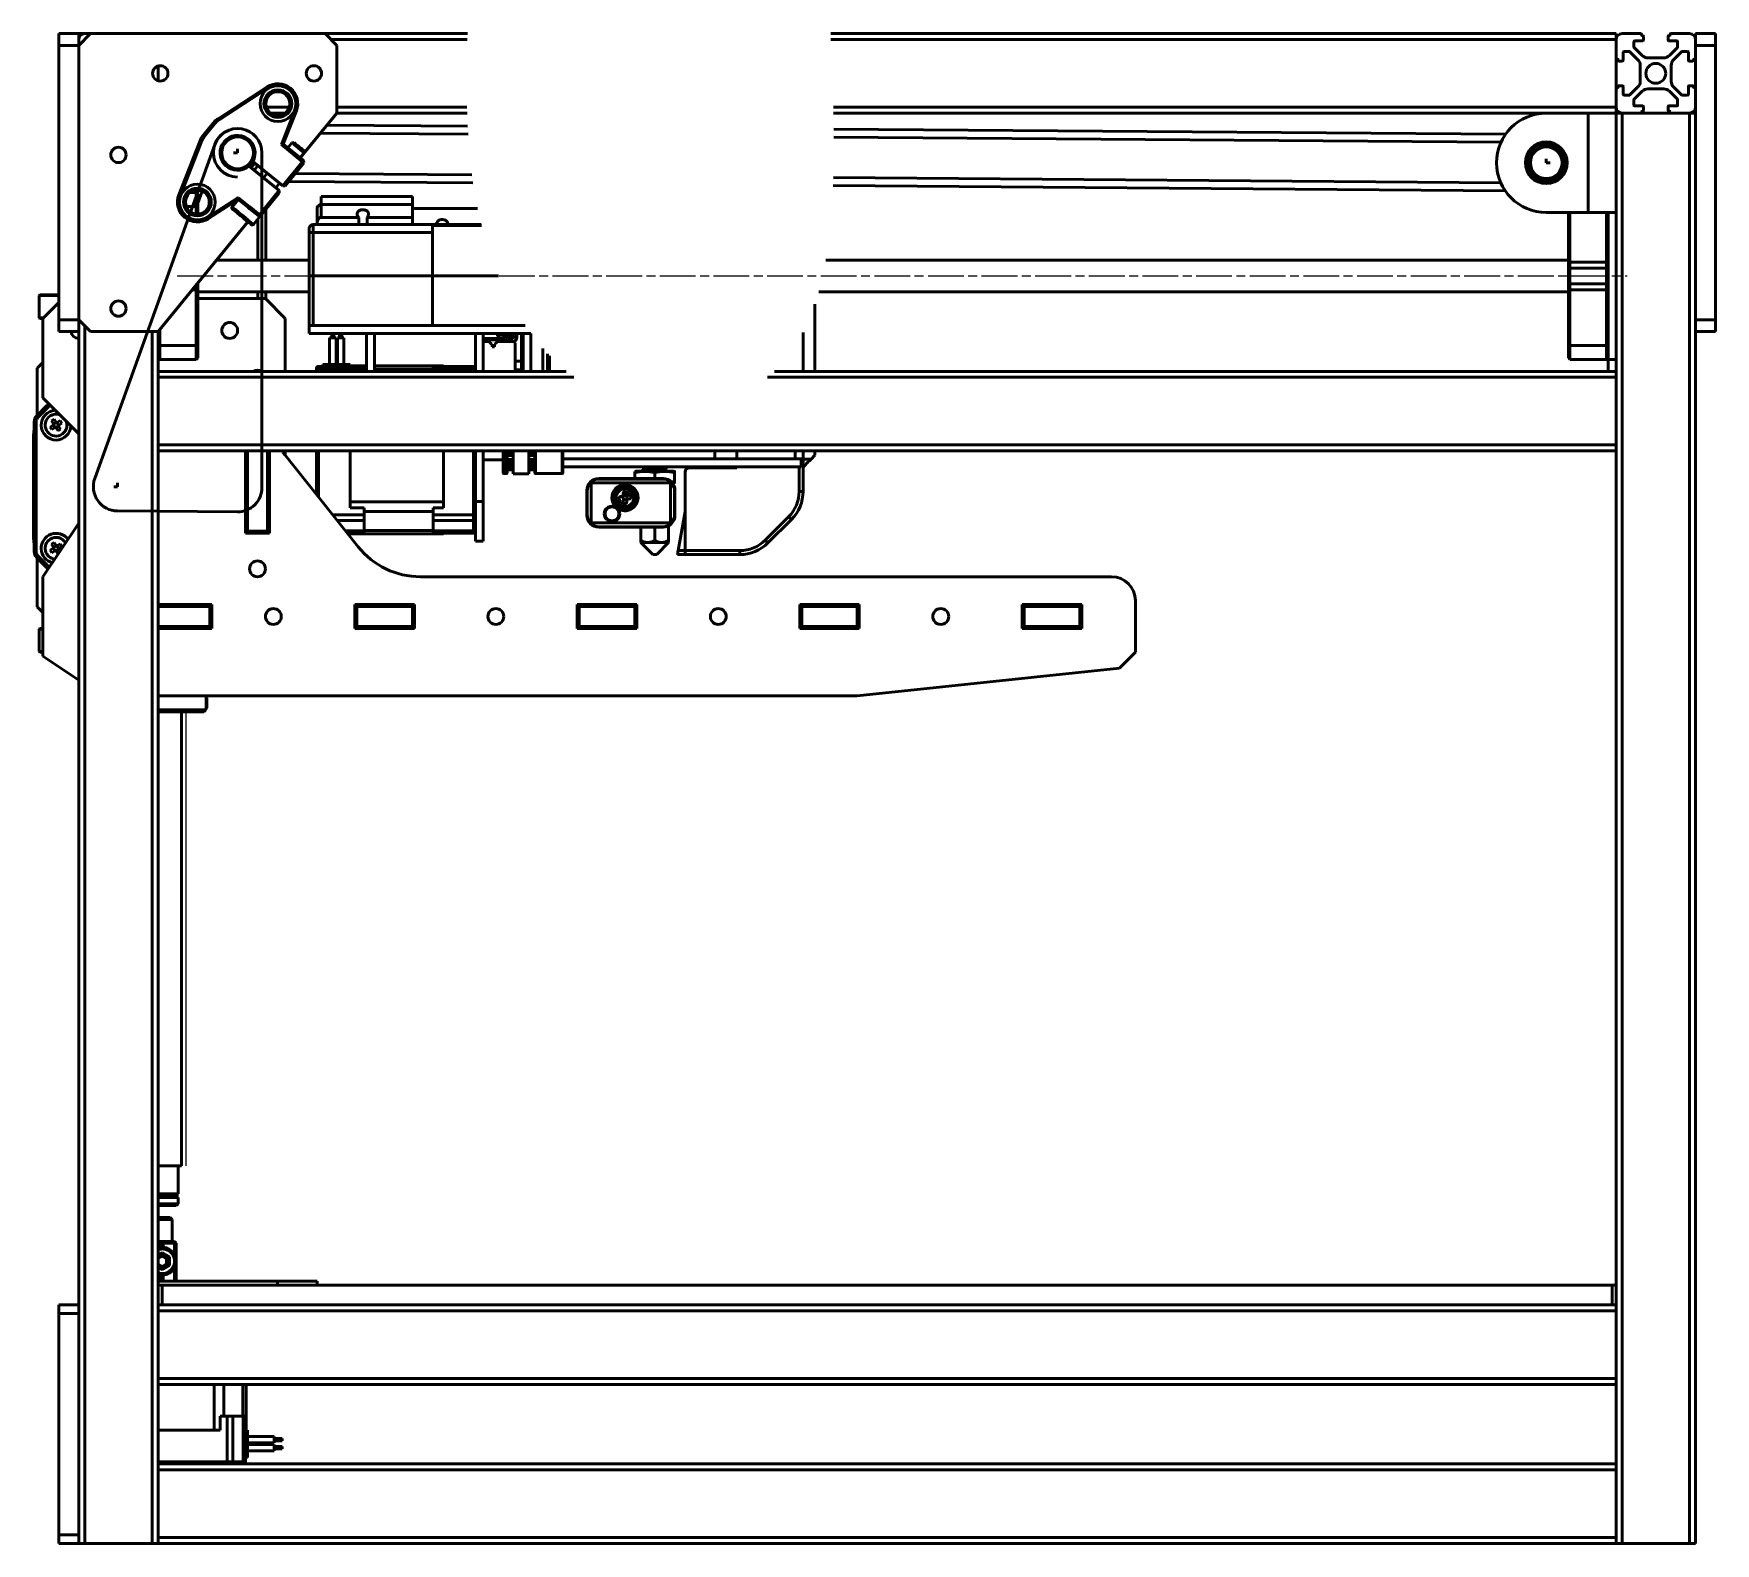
# Model space of a CAD drawing. Header units: millimetres. Extents: x -1615 to 4166, y 5 to 3174.
# Drawn here: x -731 to -448.8, y 2689.6 to 2942.9 of the extents above; entities that cross this region are included whole.
import ezdxf

# ---------------------------------------------------------------- set-up
doc = ezdxf.new("R2010")
doc.units = ezdxf.units.MM
doc.header["$LTSCALE"] = 0.25
doc.linetypes.add('ACAD_ISO08W100', pattern=[36, 24, -3, 6, -3])
for name, color, linetype, lineweight in [('duong tam', 2, 'ACAD_ISO08W100', 25), ('Net dam', 7, 'Continuous', 50), ('net manh', 3, 'Continuous', 25)]:
    doc.layers.add(name, color=color, linetype=linetype, lineweight=lineweight)

msp = doc.modelspace()

# ---------------------------------------------------------------- linework, layer by layer
at = {"layer": 'duong tam'}
msp.add_line((-706.94, 2902.263), (-463.61, 2902.263), dxfattribs=at)
at = {"layer": 'Net dam'}
for p, q in [((-726.807, 2942.93), (-723.474, 2942.93)), ((-726.807, 2940.93), (-726.807, 2942.93)), ((-726.807, 2942.93), (-658.241, 2942.93)), ((-726.807, 2940.93), (-726.807, 2894.93)), ((-723.474, 2940.93), (-726.807, 2940.93)), ((-723.474, 2942.93), (-723.474, 2941.93)), ((-721.474, 2942.93), (-723.474, 2940.93)), ((-723.474, 2941.93), (-723.474, 2940.93)), ((-723.474, 2894.93), (-723.474, 2940.93)), ((-721.474, 2942.93), (-722.474, 2942.93)), ((-721.474, 2942.93), (-682.14, 2942.93)), ((-680.14, 2940.93), (-682.14, 2942.93)), ((-658.241, 2942.93), (-682.14, 2942.93)), ((-658.271, 2941.93), (-681.14, 2941.93)), ((-680.14, 2940.93), (-680.14, 2929.597)), ((-465.474, 2942.93), (-597.27, 2942.93)), ((-465.474, 2941.93), (-597.229, 2941.93)), ((-465.474, 2942.93), (-465.474, 2941.93)), ((-465.474, 2941.93), (-465.474, 2938.797)), ((-461.34, 2942.93), (-464.473, 2942.93)), ((-462.474, 2940.692), (-462.474, 2941.597)), ((-462.34, 2941.73), (-461.007, 2941.73)), ((-461.207, 2942.73), (-461.207, 2942.797)), ((-461.007, 2942.597), (-461.074, 2942.597)), ((-460.873, 2941.863), (-460.873, 2942.463)), ((-456.74, 2942.463), (-456.74, 2941.863)), ((-456.54, 2942.597), (-456.607, 2942.597)), ((-456.607, 2941.73), (-455.274, 2941.73)), ((-456.407, 2942.797), (-456.407, 2942.73)), ((-453.14, 2942.93), (-456.274, 2942.93)), ((-455.14, 2941.597), (-455.14, 2940.692)), ((-452.14, 2942.93), (-448.807, 2942.93)), ((-452.14, 2941.93), (-452.14, 2942.93)), ((-452.14, 2938.797), (-452.14, 2941.93)), ((-448.807, 2940.93), (-452.14, 2940.93)), ((-452.14, 2940.93), (-452.14, 2894.93)), ((-448.807, 2942.93), (-448.807, 2940.93)), ((-448.807, 2940.93), (-448.807, 2894.93)), ((-465.474, 2938.797), (-465.474, 2938.663)), ((-465.474, 2938.663), (-465.474, 2938.53)), ((-465.474, 2938.53), (-465.474, 2938.463)), ((-465.474, 2938.463), (-465.474, 2938.33)), ((-465.474, 2938.33), (-465.474, 2937.604)), ((-465.34, 2938.663), (-465.274, 2938.663)), ((-465.14, 2938.53), (-465.14, 2938.463)), ((-465.007, 2938.33), (-464.407, 2938.33)), ((-464.274, 2938.463), (-464.274, 2939.797)), ((-464.14, 2939.93), (-463.236, 2939.93)), ((-463.142, 2939.891), (-461.797, 2938.547)), ((-461.09, 2939.254), (-462.434, 2940.598)), ((-457.466, 2938.863), (-460.147, 2938.863)), ((-455.179, 2940.598), (-456.523, 2939.254)), ((-455.816, 2938.547), (-454.472, 2939.891)), ((-454.378, 2939.93), (-453.474, 2939.93)), ((-453.34, 2939.797), (-453.34, 2938.463)), ((-453.207, 2938.33), (-452.607, 2938.33)), ((-452.473, 2938.463), (-452.473, 2938.53)), ((-452.34, 2938.663), (-452.274, 2938.663)), ((-710.14, 2935.024), (-710.14, 2937.502)), ((-465.474, 2937.604), (-465.474, 2934.923)), ((-461.407, 2937.604), (-461.407, 2934.923)), ((-456.207, 2934.923), (-456.207, 2937.604)), ((-700.099, 2928.655), (-691.863, 2933.984)), ((-691.718, 2933.76), (-699.954, 2928.431)), ((-691.718, 2933.76), (-691.863, 2933.984)), ((-465.474, 2934.923), (-465.474, 2934.197)), ((-465.474, 2934.197), (-465.474, 2934.063)), ((-465.474, 2934.063), (-465.474, 2933.997)), ((-465.474, 2933.997), (-465.474, 2933.863)), ((-465.474, 2933.863), (-465.474, 2933.73)), ((-465.474, 2933.73), (-465.474, 2930.597)), ((-465.274, 2933.863), (-465.34, 2933.863)), ((-465.14, 2934.063), (-465.14, 2933.997)), ((-464.407, 2934.197), (-465.007, 2934.197)), ((-464.274, 2932.73), (-464.274, 2934.063)), ((-463.236, 2932.597), (-464.14, 2932.597)), ((-461.797, 2933.98), (-463.142, 2932.636)), ((-462.434, 2931.929), (-461.09, 2933.273)), ((-460.147, 2933.663), (-457.466, 2933.663)), ((-456.523, 2933.273), (-455.179, 2931.929)), ((-454.472, 2932.636), (-455.816, 2933.98)), ((-453.474, 2932.597), (-454.378, 2932.597)), ((-453.34, 2934.063), (-453.34, 2932.73)), ((-452.607, 2934.197), (-453.207, 2934.197)), ((-452.473, 2933.997), (-452.473, 2934.063)), ((-452.274, 2933.863), (-452.34, 2933.863)), ((-452.14, 2930.597), (-452.14, 2933.73)), ((-688.141, 2930.597), (-691.964, 2930.597)), ((-689.457, 2924.324), (-687.199, 2930.062)), ((-686.951, 2929.965), (-689.138, 2924.408)), ((-687.199, 2930.062), (-686.951, 2929.965)), ((-658.336, 2930.597), (-680.14, 2930.597)), ((-465.474, 2930.597), (-596.831, 2930.597)), ((-465.474, 2930.597), (-465.474, 2929.597)), ((-462.474, 2930.93), (-462.474, 2931.834)), ((-461.007, 2930.797), (-462.34, 2930.797)), ((-461.207, 2929.73), (-461.207, 2929.797)), ((-461.074, 2929.93), (-461.007, 2929.93)), ((-460.873, 2930.063), (-460.873, 2930.663)), ((-456.74, 2930.663), (-456.74, 2930.063)), ((-455.274, 2930.797), (-456.607, 2930.797)), ((-456.607, 2929.93), (-456.54, 2929.93)), ((-456.407, 2929.797), (-456.407, 2929.73)), ((-455.14, 2931.834), (-455.14, 2930.93)), ((-702.549, 2925.914), (-700.868, 2927.967)), ((-700.662, 2927.798), (-702.342, 2925.745)), ((-700.662, 2927.798), (-700.868, 2927.967)), ((-699.954, 2928.431), (-700.099, 2928.655)), ((-688.838, 2929.597), (-691.267, 2929.597)), ((-680.14, 2929.597), (-686.291, 2922.079)), ((-681.809, 2927.557), (-658.217, 2927.378)), ((-658.217, 2927.379), (-681.808, 2927.558)), ((-658.308, 2929.597), (-680.14, 2929.597)), ((-477.19, 2929.597), (-596.809, 2929.597)), ((-484.007, 2926.057), (-596.763, 2926.912)), ((-596.763, 2926.912), (-484.007, 2926.056)), ((-470.14, 2929.597), (-477.19, 2929.597)), ((-470.14, 2929.597), (-470.14, 2912.93)), ((-470.14, 2929.597), (-465.474, 2929.597)), ((-465.474, 2929.597), (-465.474, 2912.93)), ((-465.474, 2929.597), (-464.473, 2929.597)), ((-464.473, 2929.597), (-461.34, 2929.597)), ((-464.473, 2689.597), (-464.473, 2929.597)), ((-461.34, 2929.597), (-461.207, 2929.597)), ((-461.207, 2929.597), (-461.074, 2929.597)), ((-461.074, 2929.597), (-461.007, 2929.597)), ((-461.007, 2929.597), (-460.873, 2929.597)), ((-460.873, 2929.597), (-460.147, 2929.597)), ((-460.147, 2929.597), (-457.466, 2929.597)), ((-457.466, 2929.597), (-456.74, 2929.597)), ((-456.74, 2929.597), (-456.607, 2929.597)), ((-456.607, 2929.597), (-456.54, 2929.597)), ((-456.54, 2929.597), (-456.407, 2929.597)), ((-456.407, 2929.597), (-456.274, 2929.597)), ((-456.274, 2929.597), (-453.14, 2929.597)), ((-453.14, 2689.597), (-453.14, 2929.597)), ((-453.14, 2929.597), (-452.14, 2929.597)), ((-700.641, 2924.308), (-720.778, 2868.285)), ((-706.663, 2915.895), (-703.071, 2925.024)), ((-702.822, 2924.926), (-706.415, 2915.797)), ((-702.822, 2924.926), (-703.071, 2925.024)), ((-702.342, 2925.745), (-702.549, 2925.914)), ((-689.457, 2924.324), (-689.138, 2924.408)), ((-685.901, 2921.415), (-689.457, 2924.324)), ((-689.138, 2924.408), (-685.732, 2921.621)), ((-687.684, 2924.605), (-688.364, 2923.774)), ((-687.318, 2924.642), (-687.684, 2924.605)), ((-682.893, 2926.232), (-658.144, 2926.045)), ((-596.75, 2925.579), (-484.769, 2924.729)), ((-478.294, 2924.382), (-478.221, 2924.339)), ((-475.878, 2924.222), (-475.805, 2924.256)), ((-696.807, 2922.93), (-697.474, 2922.93)), ((-696.807, 2922.93), (-696.807, 2923.597)), ((-694.253, 2921.487), (-694.463, 2921.658)), ((-694.253, 2921.487), (-689.215, 2917.364)), ((-692.732, 2866.77), (-692.732, 2922.93)), ((-689.215, 2917.364), (-685.901, 2921.415)), ((-685.695, 2921.246), (-688.84, 2917.402)), ((-686.3, 2922.086), (-685.62, 2922.916)), ((-685.901, 2921.415), (-685.732, 2921.621)), ((-685.901, 2921.415), (-685.695, 2921.246)), ((-685.695, 2921.246), (-685.732, 2921.621)), ((-685.62, 2922.916), (-685.657, 2923.282)), ((-480.266, 2922.587), (-480.305, 2922.672)), ((-477.19, 2921.263), (-477.19, 2921.93)), ((-477.19, 2921.263), (-476.524, 2921.263)), ((-473.954, 2922.367), (-473.997, 2922.293)), ((-695.096, 2920.884), (-694.886, 2920.713)), ((-689.848, 2916.591), (-694.886, 2920.713)), ((-694.359, 2920.812), (-694.344, 2920.707)), ((-691.847, 2919.518), (-692.48, 2918.744)), ((-657.501, 2919.224), (-687.165, 2919.449)), ((-484.821, 2917.913), (-596.819, 2918.763)), ((-706.415, 2915.797), (-706.663, 2915.895)), ((-703.74, 2916.263), (-704.776, 2916.263)), ((-704.241, 2916.263), (-704.122, 2916.594)), ((-703.474, 2915.997), (-703.74, 2916.263)), ((-703.74, 2913.949), (-703.74, 2916.263)), ((-703.474, 2914.458), (-702.74, 2916.498)), ((-703.474, 2915.997), (-703.474, 2913.868)), ((-693.162, 2912.54), (-689.848, 2916.591)), ((-689.811, 2916.215), (-692.956, 2912.371)), ((-690.416, 2917.055), (-689.783, 2917.829)), ((-689.774, 2917.822), (-690.407, 2917.048)), ((-689.811, 2916.215), (-689.848, 2916.591)), ((-689.215, 2917.364), (-688.84, 2917.402)), ((-688.25, 2918.123), (-657.314, 2917.889)), ((-657.314, 2917.889), (-688.249, 2918.124)), ((-682.793, 2915.58), (-682.793, 2914.247)), ((-682.793, 2915.58), (-667.459, 2915.58)), ((-667.459, 2915.58), (-667.459, 2914.247)), ((-484.079, 2916.574), (-596.864, 2917.43)), ((-596.864, 2917.43), (-484.079, 2916.574)), ((-703.74, 2913.949), (-705.425, 2913.949)), ((-703.74, 2912.682), (-703.74, 2913.949)), ((-703.474, 2913.868), (-703.74, 2913.949)), ((-703.474, 2913.868), (-703.474, 2912.676)), ((-701.895, 2912.1), (-696.718, 2915.45)), ((-696.736, 2915.12), (-701.751, 2911.876)), ((-696.736, 2915.12), (-697.75, 2913.882)), ((-696.718, 2915.45), (-696.736, 2915.12)), ((-695.05, 2913.74), (-696.736, 2915.12)), ((-696.718, 2915.45), (-694.762, 2913.849)), ((-694.762, 2913.849), (-695.05, 2913.74)), ((-695.05, 2913.74), (-694.811, 2913.545)), ((-694.811, 2913.545), (-694.762, 2913.849)), ((-693.331, 2912.334), (-694.811, 2913.545)), ((-694.762, 2913.849), (-693.162, 2912.54)), ((-692.066, 2913.459), (-692.066, 2904.93)), ((-683.459, 2911.176), (-683.459, 2913.58)), ((-682.793, 2914.247), (-682.793, 2912.101)), ((-682.793, 2914.247), (-667.459, 2914.247)), ((-667.459, 2914.247), (-667.459, 2912.101)), ((-667.459, 2913.578), (-656.55, 2913.578)), ((-477.19, 2912.93), (-470.14, 2912.93)), ((-473.474, 2904.528), (-473.474, 2912.93)), ((-473.207, 2912.93), (-473.207, 2904.609)), ((-465.474, 2912.93), (-470.14, 2912.93)), ((-467.074, 2904.609), (-467.074, 2912.93)), ((-466.807, 2888.263), (-466.807, 2912.93)), ((-465.474, 2888.263), (-465.474, 2912.93)), ((-695.072, 2911.346), (-710.14, 2892.93)), ((-701.895, 2912.1), (-701.751, 2911.876)), ((-694.138, 2910.927), (-693.125, 2912.165)), ((-693.399, 2911.83), (-693.399, 2904.93)), ((-693.331, 2912.334), (-693.162, 2912.54)), ((-693.331, 2912.334), (-692.956, 2912.371)), ((-692.956, 2912.371), (-693.162, 2912.54)), ((-684.793, 2909.564), (-684.793, 2910.231)), ((-684.126, 2910.898), (-684.126, 2909.564)), ((-684.126, 2910.898), (-655.935, 2910.898)), ((-683.459, 2911.176), (-683.459, 2910.898)), ((-682.793, 2912.101), (-676.493, 2912.101)), ((-676.493, 2912.101), (-676.493, 2910.898)), ((-675.093, 2910.898), (-675.093, 2912.101)), ((-675.093, 2912.101), (-667.459, 2912.101)), ((-667.459, 2912.101), (-667.459, 2910.898)), ((-655.89, 2910.719), (-664.126, 2910.719)), ((-664.126, 2910.719), (-664.126, 2909.564)), ((-684.793, 2909.564), (-684.126, 2909.564)), ((-684.793, 2902.263), (-684.793, 2909.564)), ((-684.126, 2909.564), (-684.126, 2902.263)), ((-664.126, 2909.564), (-684.126, 2909.564)), ((-664.126, 2902.263), (-664.126, 2909.564)), ((-684.793, 2904.93), (-700.322, 2904.93)), ((-473.474, 2904.93), (-598.089, 2904.93)), ((-473.474, 2904.528), (-473.207, 2904.609)), ((-473.474, 2903.59), (-473.474, 2904.528)), ((-473.207, 2904.609), (-473.207, 2903.59)), ((-473.207, 2904.609), (-467.074, 2904.609)), ((-467.074, 2903.59), (-467.074, 2904.609)), ((-466.807, 2904.528), (-467.074, 2904.609)), ((-684.793, 2902.263), (-684.126, 2902.263)), ((-684.793, 2893.93), (-684.793, 2902.263)), ((-664.126, 2902.263), (-684.126, 2902.263)), ((-684.126, 2902.263), (-684.126, 2893.93)), ((-653.048, 2902.263), (-664.126, 2902.263)), ((-664.126, 2893.93), (-664.126, 2902.263)), ((-473.474, 2900.937), (-473.474, 2903.59)), ((-473.474, 2903.59), (-473.207, 2903.59)), ((-473.207, 2903.59), (-473.207, 2900.937)), ((-467.074, 2903.59), (-473.207, 2903.59)), ((-467.074, 2900.937), (-467.074, 2903.59)), ((-466.807, 2903.59), (-467.074, 2903.59)), ((-730.007, 2899.126), (-730.14, 2898.993)), ((-730.14, 2895.26), (-730.14, 2898.993)), ((-726.807, 2898.993), (-730.14, 2898.993)), ((-730.007, 2899.126), (-726.807, 2899.126)), ((-703.74, 2899.917), (-704.423, 2899.917)), ((-703.74, 2899.917), (-703.74, 2900.752)), ((-703.474, 2899.999), (-703.74, 2899.917)), ((-703.74, 2890.577), (-703.74, 2899.917)), ((-703.474, 2900.937), (-703.589, 2900.937)), ((-703.474, 2901.078), (-703.474, 2900.937)), ((-703.474, 2900.937), (-703.474, 2899.999)), ((-703.474, 2899.999), (-703.474, 2890.659)), ((-703.474, 2899.597), (-684.793, 2899.597)), ((-693.399, 2899.597), (-693.399, 2898.46)), ((-692.066, 2899.597), (-692.066, 2898.385)), ((-599.286, 2899.597), (-473.474, 2899.597)), ((-473.474, 2900.937), (-473.207, 2900.937)), ((-473.474, 2899.999), (-473.474, 2900.937)), ((-473.474, 2899.999), (-473.207, 2899.917)), ((-473.474, 2890.659), (-473.474, 2899.999)), ((-473.207, 2900.937), (-467.074, 2900.937)), ((-473.207, 2900.937), (-473.207, 2899.917)), ((-467.074, 2899.917), (-473.207, 2899.917)), ((-473.207, 2899.917), (-473.207, 2890.577)), ((-467.074, 2899.917), (-467.074, 2900.937)), ((-466.807, 2900.937), (-467.074, 2900.937)), ((-466.807, 2899.999), (-467.074, 2899.917)), ((-467.074, 2890.577), (-467.074, 2899.917)), ((-729.474, 2895.126), (-726.807, 2897.793)), ((-703.474, 2898.46), (-692.14, 2898.46)), ((-688.807, 2895.126), (-692.14, 2898.46)), ((-730.14, 2895.26), (-729.34, 2895.26)), ((-730.007, 2895.126), (-730.14, 2895.26)), ((-729.474, 2895.126), (-730.007, 2895.126)), ((-729.474, 2881.793), (-729.474, 2895.126)), ((-726.807, 2894.93), (-723.474, 2894.93)), ((-726.807, 2892.93), (-726.807, 2894.93)), ((-723.474, 2892.93), (-726.807, 2892.93)), ((-723.474, 2894.93), (-723.474, 2893.93)), ((-723.474, 2894.93), (-721.474, 2892.93)), ((-723.474, 2893.93), (-723.474, 2689.597)), ((-722.474, 2893.93), (-722.474, 2689.597)), ((-710.14, 2892.93), (-721.474, 2892.93)), ((-711.14, 2892.93), (-711.14, 2689.597)), ((-710.14, 2892.93), (-710.14, 2886.263)), ((-709.874, 2893.256), (-709.874, 2890.577)), ((-688.807, 2886.263), (-688.807, 2895.126)), ((-684.126, 2893.93), (-684.793, 2893.93)), ((-684.793, 2892.597), (-684.793, 2893.93)), ((-684.126, 2893.93), (-664.126, 2893.93)), ((-664.126, 2893.93), (-648.53, 2893.93)), ((-452.14, 2894.93), (-448.807, 2894.93)), ((-452.14, 2893.93), (-452.14, 2894.93)), ((-452.14, 2689.597), (-452.14, 2893.93)), ((-448.807, 2892.93), (-452.14, 2892.93)), ((-448.807, 2894.93), (-448.807, 2892.93)), ((-710.14, 2890.659), (-709.874, 2890.577)), ((-703.74, 2890.577), (-709.874, 2890.577)), ((-709.874, 2890.577), (-709.874, 2888.263)), ((-703.474, 2890.659), (-703.74, 2890.577)), ((-703.74, 2888.263), (-703.74, 2890.577)), ((-703.474, 2890.659), (-703.474, 2888.53)), ((-647.59, 2892.597), (-684.793, 2892.597)), ((-681.374, 2891.899), (-681.374, 2887.432)), ((-681.374, 2891.899), (-680.835, 2891.899)), ((-681.022, 2892.597), (-681.022, 2891.899)), ((-680.835, 2891.899), (-680.297, 2891.899)), ((-680.649, 2891.899), (-680.649, 2892.597)), ((-680.297, 2887.432), (-680.297, 2891.899)), ((-680.04, 2891.899), (-680.04, 2887.432)), ((-680.04, 2891.899), (-679.502, 2891.899)), ((-679.688, 2892.597), (-679.688, 2891.899)), ((-679.502, 2891.899), (-678.964, 2891.899)), ((-679.316, 2891.899), (-679.316, 2892.597)), ((-678.964, 2887.432), (-678.964, 2891.899)), ((-675.173, 2892.597), (-675.173, 2886.263)), ((-673.84, 2892.597), (-673.84, 2886.263)), ((-656.909, 2886.263), (-656.909, 2892.597)), ((-655.575, 2886.263), (-655.575, 2892.597)), ((-652.109, 2891.797), (-655.575, 2891.797)), ((-655.575, 2891.53), (-652.004, 2891.53)), ((-655.375, 2891.263), (-655.575, 2891.263)), ((-655.375, 2891.263), (-655.575, 2891.063)), ((-654.543, 2891.263), (-655.375, 2891.263)), ((-654.107, 2890.359), (-654.107, 2890.833)), ((-653.71, 2890.359), (-654.107, 2890.359)), ((-653.71, 2890.833), (-653.71, 2890.359)), ((-650.442, 2891.263), (-653.275, 2891.263)), ((-653.179, 2892.597), (-653.179, 2892.222)), ((-653.179, 2892.222), (-653.179, 2892.221)), ((-652.004, 2891.53), (-652.004, 2891.263)), ((-651.883, 2891.53), (-651.794, 2891.53)), ((-651.737, 2891.35), (-651.883, 2891.53)), ((-651.794, 2891.53), (-651.737, 2891.458)), ((-651.759, 2891.86), (-651.759, 2892.267)), ((-651.759, 2892.267), (-651.556, 2892.063)), ((-651.759, 2891.86), (-651.556, 2892.063)), ((-651.737, 2891.35), (-651.737, 2891.458)), ((-651.556, 2892.063), (-651.042, 2892.063)), ((-651.245, 2892.267), (-651.245, 2892.514)), ((-651.245, 2892.267), (-651.042, 2892.063)), ((-651.245, 2891.86), (-651.042, 2892.063)), ((-651.245, 2891.346), (-651.245, 2891.86)), ((-651.245, 2891.346), (-651.042, 2891.55)), ((-651.062, 2892.597), (-651.042, 2892.577)), ((-651.022, 2892.597), (-651.042, 2892.577)), ((-651.042, 2892.435), (-651.042, 2892.063)), ((-650.839, 2892.267), (-651.042, 2892.063)), ((-651.042, 2891.55), (-651.042, 2892.063)), ((-650.839, 2891.86), (-651.042, 2892.063)), ((-651.042, 2892.063), (-650.529, 2892.063)), ((-650.839, 2891.346), (-651.042, 2891.55)), ((-650.979, 2892.455), (-650.979, 2892.597)), ((-650.839, 2892.597), (-650.839, 2892.267)), ((-650.839, 2891.86), (-650.839, 2891.346)), ((-650.325, 2892.267), (-650.529, 2892.063)), ((-650.529, 2892.063), (-650.325, 2891.86)), ((-650.242, 2891.063), (-650.442, 2891.263)), ((-650.325, 2892.267), (-650.325, 2891.86)), ((-650.242, 2886.263), (-650.242, 2891.063)), ((-649.175, 2892.597), (-649.175, 2887.992)), ((-649.042, 2890.663), (-649.175, 2890.663)), ((-649.175, 2890.53), (-648.909, 2890.53)), ((-648.909, 2890.53), (-649.042, 2890.663)), ((-648.909, 2886.263), (-648.909, 2892.597)), ((-647.575, 2886.263), (-647.575, 2892.597)), ((-473.474, 2890.659), (-473.207, 2890.577)), ((-473.474, 2888.53), (-473.474, 2890.659)), ((-467.074, 2890.577), (-473.207, 2890.577)), ((-473.207, 2890.577), (-473.207, 2888.263)), ((-466.807, 2890.659), (-467.074, 2890.577)), ((-467.074, 2888.263), (-467.074, 2890.577)), ((-729.474, 2887.77), (-730.474, 2886.77)), ((-710.14, 2888.53), (-709.874, 2888.263)), ((-709.874, 2888.263), (-703.74, 2888.263)), ((-703.74, 2888.263), (-703.474, 2888.53)), ((-682.489, 2887.432), (-677.909, 2887.432)), ((-682.489, 2887.099), (-682.489, 2887.432)), ((-677.909, 2887.199), (-677.909, 2887.432)), ((-650.242, 2887.992), (-649.175, 2887.992)), ((-649.175, 2886.534), (-649.175, 2887.992)), ((-645.575, 2886.263), (-645.575, 2890.073)), ((-644.809, 2889.219), (-644.809, 2886.263)), ((-644.475, 2888.865), (-644.475, 2886.263)), ((-473.474, 2888.53), (-473.207, 2888.263)), ((-473.207, 2888.263), (-467.074, 2888.263)), ((-467.074, 2888.263), (-466.807, 2888.53)), ((-465.474, 2888.263), (-466.807, 2888.263)), ((-466.807, 2886.263), (-466.807, 2888.263)), ((-465.474, 2887.263), (-465.474, 2888.263)), ((-730.474, 2886.77), (-730.474, 2878.843)), ((-710.14, 2886.263), (-641.692, 2886.263)), ((-710.14, 2885.263), (-710.14, 2886.263)), ((-710.14, 2885.263), (-640.412, 2885.263)), ((-710.14, 2885.263), (-710.14, 2882.13)), ((-683.575, 2886.472), (-683.575, 2886.765)), ((-683.575, 2886.263), (-683.575, 2886.472)), ((-683.242, 2887.099), (-683.242, 2886.708)), ((-683.242, 2887.099), (-675.575, 2887.099)), ((-675.575, 2886.708), (-683.242, 2886.708)), ((-683.242, 2886.708), (-683.242, 2886.263)), ((-677.909, 2887.199), (-675.173, 2887.199)), ((-677.909, 2887.099), (-677.909, 2887.199)), ((-675.575, 2887.099), (-675.575, 2886.708)), ((-675.575, 2886.708), (-675.575, 2886.263)), ((-675.173, 2886.649), (-675.575, 2886.649)), ((-673.84, 2887.199), (-662.242, 2887.199)), ((-663.975, 2886.649), (-673.84, 2886.649)), ((-663.975, 2887.099), (-657.242, 2887.099)), ((-663.975, 2886.708), (-663.975, 2887.099)), ((-657.242, 2886.708), (-663.975, 2886.708)), ((-663.975, 2886.708), (-663.975, 2886.263)), ((-662.242, 2887.199), (-662.242, 2887.099)), ((-657.242, 2886.708), (-657.242, 2887.099)), ((-657.242, 2886.263), (-657.242, 2886.708)), ((-650.242, 2886.534), (-649.175, 2886.534)), ((-649.175, 2886.534), (-649.175, 2886.263)), ((-607.883, 2885.263), (-465.474, 2885.263)), ((-606.735, 2886.263), (-465.474, 2886.263)), ((-465.474, 2886.263), (-465.474, 2887.263)), ((-465.474, 2886.263), (-465.474, 2885.263)), ((-465.474, 2882.13), (-465.474, 2885.263)), ((-723.474, 2875.793), (-729.474, 2881.793)), ((-710.14, 2881.997), (-710.14, 2882.13)), ((-710.14, 2881.863), (-710.14, 2881.997)), ((-710.14, 2881.797), (-710.14, 2881.863)), ((-710.14, 2881.663), (-710.14, 2881.797)), ((-710.14, 2881.663), (-710.14, 2877.53)), ((-465.474, 2882.13), (-465.474, 2881.997)), ((-465.474, 2881.997), (-465.474, 2881.863)), ((-465.474, 2881.863), (-465.474, 2881.797)), ((-465.474, 2881.797), (-465.474, 2881.663)), ((-465.474, 2877.53), (-465.474, 2881.663)), ((-730.553, 2878.764), (-728.801, 2880.516)), ((-728.565, 2880.281), (-730.317, 2878.528)), ((-730.61, 2877.821), (-730.943, 2877.821)), ((-730.943, 2855.993), (-730.943, 2877.821)), ((-730.61, 2877.821), (-730.61, 2855.993)), ((-728.249, 2876.9), (-727.741, 2877.232)), ((-727.979, 2876.487), (-728.249, 2876.9)), ((-728.03, 2877.943), (-727.617, 2878.212)), ((-727.698, 2877.435), (-728.03, 2877.943)), ((-727.471, 2876.819), (-727.979, 2876.487)), ((-727.645, 2877.197), (-727.689, 2877.265)), ((-727.665, 2877.383), (-727.596, 2877.428)), ((-727.617, 2878.212), (-727.285, 2877.705)), ((-727.42, 2876.852), (-727.464, 2876.921)), ((-727.32, 2877.608), (-727.252, 2877.653)), ((-727.233, 2876.872), (-727.302, 2876.828)), ((-726.936, 2876.268), (-727.268, 2876.776)), ((-727.134, 2877.628), (-727.089, 2877.56)), ((-727.082, 2877.662), (-726.574, 2877.994)), ((-726.889, 2877.097), (-726.957, 2877.053)), ((-726.523, 2876.538), (-726.936, 2876.268)), ((-726.909, 2877.284), (-726.864, 2877.215)), ((-726.855, 2877.046), (-726.523, 2876.538)), ((-726.305, 2877.581), (-726.812, 2877.249)), ((-726.574, 2877.994), (-726.305, 2877.581)), ((-710.14, 2877.397), (-710.14, 2877.53)), ((-710.14, 2877.33), (-710.14, 2877.397)), ((-710.14, 2877.197), (-710.14, 2877.33)), ((-710.14, 2877.063), (-710.14, 2877.197)), ((-710.14, 2877.063), (-710.14, 2873.93)), ((-465.474, 2877.53), (-465.474, 2877.397)), ((-465.474, 2877.397), (-465.474, 2877.33)), ((-465.474, 2877.33), (-465.474, 2877.197)), ((-465.474, 2877.197), (-465.474, 2877.063)), ((-465.474, 2873.93), (-465.474, 2877.063)), ((-731.043, 2858.153), (-731.043, 2875.661)), ((-710.14, 2873.93), (-465.474, 2873.93)), ((-710.14, 2872.93), (-710.14, 2873.93)), ((-465.474, 2873.93), (-465.474, 2872.93)), ((-710.14, 2872.93), (-465.474, 2872.93)), ((-710.14, 2872.93), (-710.14, 2729.597)), ((-695.474, 2859.126), (-695.474, 2872.93)), ((-695.14, 2872.93), (-695.14, 2859.46)), ((-691.807, 2859.46), (-691.807, 2872.93)), ((-691.473, 2859.126), (-691.473, 2872.93)), ((-689.233, 2872.705), (-676.566, 2856.815)), ((-688.807, 2872.197), (-688.807, 2872.93)), ((-683.575, 2865.608), (-683.575, 2872.93)), ((-683.242, 2872.93), (-683.242, 2865.19)), ((-677.909, 2872.93), (-677.909, 2864.344)), ((-662.242, 2872.93), (-662.242, 2864.344)), ((-657.242, 2862.184), (-657.242, 2872.93)), ((-656.909, 2864.432), (-656.909, 2872.93)), ((-655.575, 2864.432), (-655.575, 2872.93)), ((-655.575, 2871.432), (-652.242, 2871.432)), ((-652.242, 2869.199), (-652.242, 2872.93)), ((-652.142, 2872.93), (-652.142, 2869.099)), ((-651.675, 2869.099), (-651.675, 2872.93)), ((-651.575, 2872.93), (-651.575, 2869.199)), ((-651.575, 2872.686), (-650.575, 2872.686)), ((-651.575, 2872.571), (-650.575, 2872.571)), ((-651.575, 2872.224), (-650.575, 2872.224)), ((-651.575, 2872.15), (-650.575, 2872.15)), ((-651.575, 2871.471), (-650.575, 2871.471)), ((-651.575, 2871.328), (-650.575, 2871.328)), ((-651.575, 2871.036), (-650.575, 2871.036)), ((-651.575, 2870.996), (-650.575, 2870.996)), ((-651.575, 2870.504), (-650.575, 2870.504)), ((-651.575, 2870.354), (-650.575, 2870.354)), ((-650.575, 2869.037), (-650.575, 2872.93)), ((-647.909, 2869.037), (-647.909, 2872.93)), ((-647.909, 2872.686), (-646.909, 2872.686)), ((-647.909, 2872.571), (-646.909, 2872.571)), ((-647.909, 2872.224), (-646.909, 2872.224)), ((-647.909, 2872.15), (-646.909, 2872.15)), ((-647.909, 2871.471), (-646.909, 2871.471)), ((-647.909, 2871.328), (-646.909, 2871.328)), ((-647.909, 2871.036), (-646.909, 2871.036)), ((-647.909, 2870.996), (-646.909, 2870.996)), ((-647.909, 2870.504), (-646.909, 2870.504)), ((-647.909, 2870.354), (-646.909, 2870.354)), ((-646.909, 2871.563), (-646.909, 2872.93)), ((-646.909, 2869.199), (-646.909, 2871.563)), ((-646.809, 2872.93), (-646.809, 2871.524)), ((-646.809, 2871.524), (-646.809, 2869.099)), ((-642.342, 2871.524), (-642.342, 2872.93)), ((-642.342, 2869.099), (-642.342, 2871.524)), ((-642.242, 2872.93), (-642.242, 2871.563)), ((-642.242, 2871.597), (-602.242, 2871.597)), ((-642.242, 2871.563), (-642.242, 2869.199)), ((-616.709, 2872.93), (-616.709, 2871.597)), ((-613.047, 2872.93), (-613.047, 2871.597)), ((-613.044, 2871.597), (-613.044, 2872.93)), ((-603.244, 2871.597), (-603.244, 2872.93)), ((-602.242, 2871.597), (-602.242, 2870.263)), ((-601.911, 2871.597), (-602.242, 2871.597)), ((-601.913, 2871.597), (-601.913, 2866.118)), ((-601.911, 2872.93), (-601.911, 2871.597)), ((-601.911, 2872.93), (-601.911, 2871.53)), ((-600.578, 2871.53), (-601.911, 2871.53)), ((-599.911, 2872.197), (-600.578, 2871.53)), ((-599.911, 2872.197), (-599.911, 2872.93)), ((-465.474, 2729.597), (-465.474, 2872.93)), ((-716.943, 2866.907), (-716.943, 2867.574)), ((-652.142, 2869.099), (-651.675, 2869.099)), ((-651.575, 2870.161), (-650.575, 2870.161)), ((-651.575, 2870.148), (-650.575, 2870.148)), ((-651.575, 2869.931), (-650.575, 2869.931)), ((-651.575, 2869.799), (-650.575, 2869.799)), ((-651.575, 2869.734), (-650.575, 2869.734)), ((-651.575, 2869.733), (-650.575, 2869.733)), ((-651.575, 2869.73), (-650.575, 2869.73)), ((-651.575, 2869.73), (-650.575, 2869.73)), ((-650.575, 2869.037), (-647.909, 2869.037)), ((-647.909, 2870.161), (-646.909, 2870.161)), ((-647.909, 2870.148), (-646.909, 2870.148)), ((-647.909, 2869.931), (-646.909, 2869.931)), ((-647.909, 2869.799), (-646.909, 2869.799)), ((-647.909, 2869.734), (-646.909, 2869.734)), ((-647.909, 2869.733), (-646.909, 2869.733)), ((-647.909, 2869.73), (-646.909, 2869.73)), ((-647.909, 2869.73), (-646.909, 2869.73)), ((-646.809, 2869.099), (-642.342, 2869.099)), ((-642.242, 2870.263), (-602.242, 2870.263)), ((-637.475, 2867.53), (-637.475, 2860.863)), ((-624.142, 2867.53), (-637.475, 2867.53)), ((-637.342, 2867.53), (-624.275, 2867.53)), ((-625.409, 2868.263), (-636.209, 2868.263)), ((-625.475, 2868.197), (-636.142, 2868.197)), ((-629.957, 2869.53), (-630.142, 2869.469)), ((-630.142, 2869.301), (-630.142, 2868.263)), ((-629.957, 2869.53), (-626.809, 2869.53)), ((-628.809, 2870.263), (-628.809, 2870.217)), ((-628.761, 2870.2), (-628.809, 2870.217)), ((-628.542, 2870.03), (-628.809, 2870.217)), ((-628.809, 2869.843), (-628.542, 2870.03)), ((-628.809, 2869.843), (-628.809, 2869.75)), ((-628.761, 2869.734), (-628.809, 2869.75)), ((-628.809, 2869.75), (-628.542, 2869.563)), ((-628.5, 2870.046), (-628.763, 2869.858)), ((-628.542, 2869.563), (-628.59, 2869.53)), ((-628.5, 2869.58), (-628.569, 2869.53)), ((-628.514, 2869.557), (-628.542, 2869.563)), ((-626.809, 2869.53), (-623.661, 2869.53)), ((-626.809, 2868.263), (-626.809, 2869.301)), ((-625.118, 2870.247), (-625.095, 2870.263)), ((-625.118, 2869.78), (-624.855, 2869.968)), ((-625.075, 2870.263), (-624.809, 2870.077)), ((-625.075, 2869.797), (-624.809, 2869.983)), ((-624.809, 2869.61), (-625.075, 2869.797)), ((-624.809, 2869.983), (-624.809, 2870.077)), ((-624.809, 2869.53), (-624.809, 2869.61)), ((-624.142, 2867.53), (-624.142, 2860.863)), ((-623.475, 2867.759), (-624.04, 2867.701)), ((-623.861, 2867.53), (-623.661, 2867.53)), ((-623.475, 2869.469), (-623.661, 2869.53)), ((-623.661, 2867.53), (-623.475, 2867.591)), ((-623.475, 2867.759), (-623.475, 2869.301)), ((-621.712, 2869.357), (-621.713, 2869.357)), ((-621.713, 2869.357), (-621.713, 2862.725)), ((-621.712, 2862.725), (-621.712, 2869.357)), ((-620.973, 2870.097), (-620.972, 2870.097)), ((-620.972, 2870.097), (-613.046, 2870.097)), ((-613.047, 2870.263), (-613.047, 2870.097)), ((-613.046, 2870.097), (-613.046, 2870.263)), ((-602.579, 2866.118), (-602.579, 2870.263)), ((-601.911, 2870.197), (-601.913, 2870.197)), ((-716.943, 2866.907), (-717.61, 2866.907)), ((-638.209, 2862.13), (-638.209, 2866.263)), ((-638.142, 2866.197), (-638.142, 2862.197)), ((-637.475, 2860.997), (-637.475, 2867.397)), ((-634.009, 2865.063), (-633.809, 2865.063)), ((-631.815, 2864.726), (-632.141, 2865.01)), ((-629.809, 2865.063), (-629.609, 2865.063)), ((-624.142, 2867.397), (-624.142, 2860.997)), ((-623.475, 2862.197), (-623.475, 2866.197)), ((-623.409, 2866.263), (-623.409, 2862.13)), ((-602.579, 2866.118), (-601.913, 2866.118)), ((-716.971, 2862.832), (-696.834, 2862.696)), ((-680.846, 2862.184), (-675.575, 2862.184)), ((-677.909, 2864.344), (-662.242, 2864.344)), ((-677.909, 2863.621), (-677.909, 2864.344)), ((-677.909, 2863.621), (-677.909, 2863.338)), ((-675.575, 2863.338), (-677.909, 2863.338)), ((-675.575, 2863.338), (-675.575, 2862.184)), ((-663.975, 2862.723), (-675.575, 2862.723)), ((-675.575, 2862.184), (-675.575, 2861.241)), ((-663.975, 2863.338), (-663.975, 2862.184)), ((-663.975, 2863.338), (-662.242, 2863.338)), ((-663.975, 2862.184), (-657.242, 2862.184)), ((-663.975, 2861.241), (-663.975, 2862.184)), ((-662.242, 2864.344), (-662.242, 2863.621)), ((-662.242, 2863.621), (-662.242, 2863.338)), ((-657.242, 2862.184), (-656.909, 2862.184)), ((-657.242, 2861.241), (-657.242, 2862.184)), ((-656.909, 2864.432), (-655.575, 2864.432)), ((-656.909, 2857.765), (-656.909, 2864.432)), ((-655.575, 2857.765), (-655.575, 2864.432)), ((-635.275, 2862.363), (-635.142, 2862.363)), ((-632.983, 2863.203), (-633.371, 2863.514)), ((-632.809, 2862.363), (-632.675, 2862.363)), ((-622.868, 2856.177), (-621.713, 2862.725)), ((-622.867, 2856.177), (-621.712, 2862.725)), ((-621.712, 2862.725), (-621.713, 2862.725)), ((-621.712, 2856.177), (-621.712, 2862.725)), ((-729.474, 2851.793), (-723.474, 2860.793)), ((-695.474, 2859.126), (-695.14, 2859.46)), ((-691.473, 2859.126), (-695.474, 2859.126)), ((-695.14, 2859.46), (-691.807, 2859.46)), ((-691.807, 2859.46), (-691.473, 2859.126)), ((-675.575, 2861.241), (-680.095, 2861.241)), ((-678.698, 2859.489), (-675.575, 2859.489)), ((-675.575, 2859.099), (-678.387, 2859.099)), ((-677.909, 2858.999), (-677.909, 2859.099)), ((-675.575, 2859.489), (-675.575, 2861.241)), ((-675.575, 2859.548), (-663.975, 2859.548)), ((-675.575, 2859.489), (-675.575, 2859.099)), ((-657.242, 2861.241), (-663.975, 2861.241)), ((-663.975, 2859.489), (-663.975, 2861.241)), ((-663.975, 2859.489), (-657.242, 2859.489)), ((-663.975, 2859.099), (-663.975, 2859.489)), ((-657.242, 2859.099), (-663.975, 2859.099)), ((-662.242, 2859.099), (-662.242, 2858.999)), ((-657.242, 2859.489), (-657.242, 2861.241)), ((-657.242, 2859.099), (-657.242, 2859.489)), ((-637.475, 2860.863), (-624.142, 2860.863)), ((-637.342, 2860.863), (-624.275, 2860.863)), ((-625.409, 2860.13), (-636.209, 2860.13)), ((-636.142, 2860.197), (-625.475, 2860.197)), ((-629.142, 2857.891), (-629.142, 2860.13)), ((-626.809, 2857.891), (-626.809, 2860.13)), ((-624.475, 2857.891), (-624.475, 2860.361)), ((-608.278, 2857.934), (-604.337, 2861.875)), ((-603.865, 2861.404), (-607.806, 2857.463)), ((-728.249, 2856.233), (-727.741, 2856.565)), ((-728.03, 2857.276), (-727.617, 2857.546)), ((-727.698, 2856.768), (-728.03, 2857.276)), ((-727.645, 2856.53), (-727.689, 2856.599)), ((-727.665, 2856.717), (-727.596, 2856.761)), ((-727.617, 2857.546), (-727.285, 2857.038)), ((-727.42, 2856.186), (-727.464, 2856.254)), ((-727.32, 2856.942), (-727.252, 2856.986)), ((-727.134, 2856.962), (-727.089, 2856.893)), ((-727.082, 2856.995), (-726.574, 2857.327)), ((-726.889, 2856.431), (-726.957, 2856.386)), ((-726.909, 2856.617), (-726.864, 2856.549)), ((-726.855, 2856.379), (-726.638, 2856.047)), ((-726.305, 2856.914), (-726.812, 2856.582)), ((-726.574, 2857.327), (-726.305, 2856.914)), ((-662.242, 2858.999), (-677.909, 2858.999)), ((-656.909, 2857.765), (-655.575, 2857.765)), ((-629.142, 2857.891), (-629.142, 2857.855)), ((-628.856, 2857.53), (-629.142, 2857.855)), ((-629.142, 2857.53), (-627.142, 2855.53)), ((-629.142, 2857.53), (-628.856, 2857.53)), ((-628.856, 2857.53), (-627.975, 2857.53)), ((-627.975, 2857.53), (-625.642, 2857.53)), ((-626.475, 2855.53), (-624.475, 2857.53)), ((-625.642, 2857.53), (-624.475, 2857.53)), ((-730.61, 2855.993), (-730.943, 2855.993)), ((-728.801, 2853.297), (-730.553, 2855.05)), ((-730.474, 2854.97), (-730.474, 2846.77)), ((-730.317, 2855.285), (-728.565, 2853.533)), ((-727.979, 2855.82), (-728.249, 2856.233)), ((-727.471, 2856.152), (-727.979, 2855.82)), ((-727.233, 2856.205), (-727.302, 2856.161)), ((-726.936, 2855.602), (-727.268, 2856.109)), ((-726.933, 2855.604), (-726.936, 2855.602)), ((-627.142, 2855.53), (-626.809, 2855.53)), ((-626.809, 2855.53), (-626.475, 2855.53)), ((-622.985, 2855.51), (-622.986, 2855.51)), ((-622.985, 2855.51), (-621.713, 2855.51)), ((-622.867, 2856.177), (-621.712, 2856.177)), ((-612.52, 2855.51), (-621.713, 2855.51)), ((-621.712, 2856.177), (-612.52, 2856.177)), ((-612.52, 2856.177), (-612.52, 2855.51)), ((-729.474, 2838.46), (-729.474, 2851.793)), ((-666.14, 2851.793), (-550.14, 2851.793)), ((-546.14, 2847.793), (-546.14, 2839.126)), ((-730.474, 2846.77), (-729.474, 2845.77)), ((-701.14, 2847.126), (-710.14, 2847.126)), ((-701.474, 2846.793), (-710.14, 2846.793)), ((-701.474, 2846.793), (-701.14, 2847.126)), ((-701.474, 2843.46), (-701.474, 2846.793)), ((-701.14, 2843.126), (-701.14, 2847.126)), ((-676.807, 2846.793), (-677.14, 2847.126)), ((-667.14, 2847.126), (-677.14, 2847.126)), ((-677.14, 2843.126), (-677.14, 2847.126)), ((-667.474, 2846.793), (-676.807, 2846.793)), ((-676.807, 2846.793), (-676.807, 2843.46)), ((-667.474, 2846.793), (-667.14, 2847.126)), ((-667.474, 2843.46), (-667.474, 2846.793)), ((-667.14, 2843.126), (-667.14, 2847.126)), ((-639.474, 2846.793), (-639.807, 2847.126)), ((-629.807, 2847.126), (-639.807, 2847.126)), ((-639.807, 2843.126), (-639.807, 2847.126)), ((-639.474, 2846.793), (-639.474, 2843.46)), ((-630.14, 2846.793), (-639.474, 2846.793)), ((-630.14, 2846.793), (-629.807, 2847.126)), ((-630.14, 2843.46), (-630.14, 2846.793)), ((-629.807, 2843.126), (-629.807, 2847.126)), ((-602.14, 2846.793), (-602.474, 2847.126)), ((-592.474, 2847.126), (-602.474, 2847.126)), ((-602.474, 2843.126), (-602.474, 2847.126)), ((-592.807, 2846.793), (-602.14, 2846.793)), ((-602.14, 2846.793), (-602.14, 2843.46)), ((-592.807, 2846.793), (-592.474, 2847.126)), ((-592.807, 2843.46), (-592.807, 2846.793)), ((-592.474, 2843.126), (-592.474, 2847.126)), ((-564.807, 2846.793), (-565.14, 2847.126)), ((-555.14, 2847.126), (-565.14, 2847.126)), ((-565.14, 2843.126), (-565.14, 2847.126)), ((-564.807, 2846.793), (-564.807, 2843.46)), ((-555.473, 2846.793), (-564.807, 2846.793)), ((-555.473, 2846.793), (-555.14, 2847.126)), ((-555.473, 2843.46), (-555.473, 2846.793)), ((-555.14, 2843.126), (-555.14, 2847.126)), ((-730.007, 2843.126), (-730.14, 2842.993)), ((-729.474, 2842.993), (-730.14, 2842.993)), ((-730.14, 2842.993), (-730.14, 2839.26)), ((-730.007, 2843.126), (-729.474, 2843.126)), ((-710.14, 2843.46), (-701.474, 2843.46)), ((-701.14, 2843.126), (-710.14, 2843.126)), ((-701.14, 2843.126), (-701.474, 2843.46)), ((-677.14, 2843.126), (-676.807, 2843.46)), ((-667.14, 2843.126), (-677.14, 2843.126)), ((-676.807, 2843.46), (-667.474, 2843.46)), ((-667.14, 2843.126), (-667.474, 2843.46)), ((-639.807, 2843.126), (-639.474, 2843.46)), ((-629.807, 2843.126), (-639.807, 2843.126)), ((-639.474, 2843.46), (-630.14, 2843.46)), ((-629.807, 2843.126), (-630.14, 2843.46)), ((-602.474, 2843.126), (-602.14, 2843.46)), ((-592.474, 2843.126), (-602.474, 2843.126)), ((-602.14, 2843.46), (-592.807, 2843.46)), ((-592.474, 2843.126), (-592.807, 2843.46)), ((-565.14, 2843.126), (-564.807, 2843.46)), ((-555.14, 2843.126), (-565.14, 2843.126)), ((-564.807, 2843.46), (-555.473, 2843.46)), ((-555.14, 2843.126), (-555.473, 2843.46)), ((-730.007, 2839.126), (-730.14, 2839.26)), ((-730.14, 2839.26), (-729.474, 2839.26)), ((-729.474, 2839.126), (-730.007, 2839.126)), ((-723.474, 2834.46), (-729.474, 2838.46)), ((-546.14, 2839.126), (-548.807, 2836.46)), ((-548.807, 2836.46), (-592.807, 2831.793)), ((-592.807, 2831.793), (-710.14, 2831.793)), ((-702.14, 2831.626), (-702.14, 2831.793)), ((-702.081, 2831.626), (-702.14, 2831.626)), ((-701.974, 2831.439), (-702.081, 2831.626)), ((-702.081, 2831.626), (-702.081, 2830.626)), ((-701.974, 2831.439), (-701.974, 2830.626)), ((-710.14, 2829.46), (-702.14, 2829.46)), ((-702.473, 2829.126), (-710.14, 2829.126)), ((-706.21, 2829.126), (-706.21, 2752.93)), ((-702.473, 2829.126), (-702.14, 2829.46)), ((-702.14, 2829.626), (-702.081, 2829.626)), ((-702.14, 2829.46), (-702.14, 2829.626)), ((-702.081, 2830.626), (-702.081, 2829.626)), ((-702.081, 2829.626), (-701.974, 2829.813)), ((-701.974, 2830.626), (-701.974, 2829.813)), ((-706.807, 2748.263), (-706.807, 2752.763)), ((-710.14, 2748.263), (-706.807, 2748.263)), ((-706.94, 2748.197), (-710.14, 2748.197)), ((-710.14, 2747.697), (-706.94, 2747.697)), ((-710.14, 2747.63), (-706.807, 2747.63)), ((-710.14, 2746.597), (-706.807, 2746.597)), ((-707.14, 2746.263), (-710.14, 2746.263)), ((-707.14, 2746.263), (-706.807, 2746.597)), ((-706.94, 2747.697), (-706.94, 2748.197)), ((-706.807, 2746.597), (-706.807, 2747.63)), ((-710.14, 2744.263), (-708.14, 2744.263)), ((-707.807, 2743.93), (-710.14, 2743.93)), ((-707.807, 2743.93), (-708.14, 2744.263)), ((-707.807, 2740.263), (-707.807, 2743.93)), ((-710.14, 2740.263), (-709.474, 2740.263)), ((-709.627, 2739.997), (-710.14, 2739.997)), ((-710.14, 2738), (-709.474, 2738.385)), ((-709.474, 2738.085), (-710.14, 2737.7)), ((-709.474, 2737.784), (-710.14, 2737.4)), ((-709.474, 2740.263), (-709.627, 2739.997)), ((-709.627, 2739.997), (-709.627, 2739.258)), ((-709.474, 2740.263), (-709.474, 2739.263)), ((-709.32, 2739.997), (-709.474, 2740.263)), ((-709.474, 2740.263), (-707.407, 2740.263)), ((-709.474, 2738.085), (-709.474, 2738.385)), ((-709.474, 2738.385), (-708.214, 2737.657)), ((-708.473, 2737.507), (-709.474, 2738.085)), ((-709.474, 2738.085), (-709.474, 2737.784)), ((-708.734, 2737.357), (-709.474, 2737.784)), ((-709.32, 2739.997), (-709.32, 2739.258)), ((-707.407, 2739.997), (-709.32, 2739.997)), ((-707.407, 2739.997), (-707.407, 2740.263)), ((-707.14, 2739.997), (-707.407, 2740.263)), ((-707.407, 2738.013), (-707.407, 2739.997)), ((-707.407, 2739.997), (-707.14, 2739.997)), ((-707.14, 2739.997), (-707.14, 2733.863)), ((-710.14, 2736.46), (-709.474, 2736.075)), ((-710.14, 2736.16), (-709.474, 2735.775)), ((-709.474, 2735.475), (-710.14, 2735.86)), ((-709.474, 2736.075), (-708.734, 2736.503)), ((-709.474, 2735.775), (-708.473, 2736.353)), ((-708.214, 2736.202), (-709.474, 2735.475)), ((-709.474, 2736.075), (-709.474, 2735.775)), ((-709.474, 2735.475), (-709.474, 2735.775)), ((-708.473, 2737.507), (-708.734, 2737.357)), ((-708.734, 2736.503), (-708.734, 2737.357)), ((-708.473, 2736.353), (-708.734, 2736.503)), ((-708.473, 2737.507), (-708.214, 2737.657)), ((-708.473, 2736.353), (-708.473, 2737.507)), ((-708.214, 2736.202), (-708.473, 2736.353)), ((-708.214, 2737.657), (-708.214, 2736.202)), ((-707.407, 2733.597), (-707.407, 2735.847)), ((-690.14, 2733.597), (-710.14, 2733.597)), ((-710.14, 2732.93), (-709.474, 2732.93)), ((-709.627, 2734.602), (-709.627, 2733.597)), ((-709.474, 2734.597), (-709.474, 2733.597)), ((-709.474, 2729.597), (-709.474, 2732.93)), ((-466.14, 2732.93), (-709.474, 2732.93)), ((-709.32, 2734.602), (-709.32, 2733.597)), ((-707.407, 2733.597), (-707.14, 2733.863)), ((-690.14, 2732.93), (-690.14, 2733.597)), ((-690.14, 2733.597), (-683.474, 2733.597)), ((-683.474, 2733.597), (-683.474, 2732.93)), ((-466.14, 2729.597), (-466.14, 2732.93)), ((-466.14, 2732.93), (-465.474, 2732.93)), ((-726.807, 2729.597), (-723.474, 2729.597)), ((-726.807, 2729.597), (-726.807, 2728.16)), ((-709.474, 2729.597), (-710.14, 2729.597)), ((-710.14, 2728.597), (-710.14, 2729.597)), ((-466.14, 2729.597), (-709.474, 2729.597)), ((-465.474, 2729.597), (-466.14, 2729.597)), ((-465.474, 2729.597), (-465.474, 2728.597)), ((-726.807, 2728.16), (-723.474, 2728.16)), ((-726.807, 2728.16), (-726.807, 2691.033)), ((-465.474, 2728.597), (-710.14, 2728.597)), ((-710.14, 2728.597), (-710.14, 2725.463)), ((-465.474, 2725.463), (-465.474, 2728.597)), ((-710.14, 2725.33), (-710.14, 2725.463)), ((-710.14, 2725.197), (-710.14, 2725.33)), ((-710.14, 2725.13), (-710.14, 2725.197)), ((-710.14, 2724.997), (-710.14, 2725.13)), ((-710.14, 2724.997), (-710.14, 2720.863)), ((-465.474, 2725.463), (-465.474, 2725.33)), ((-465.474, 2725.33), (-465.474, 2725.197)), ((-465.474, 2725.197), (-465.474, 2725.13)), ((-465.474, 2725.13), (-465.474, 2724.997)), ((-465.474, 2720.863), (-465.474, 2724.997)), ((-710.14, 2720.73), (-710.14, 2720.863)), ((-465.474, 2720.863), (-465.474, 2720.73)), ((-710.14, 2720.663), (-710.14, 2720.73)), ((-710.14, 2720.53), (-710.14, 2720.663)), ((-710.14, 2720.397), (-710.14, 2720.53)), ((-710.14, 2720.397), (-710.14, 2717.263)), ((-465.474, 2720.73), (-465.474, 2720.663)), ((-465.474, 2720.663), (-465.474, 2720.53)), ((-465.474, 2720.53), (-465.474, 2720.397)), ((-465.474, 2717.263), (-465.474, 2720.397)), ((-465.474, 2717.263), (-710.14, 2717.263)), ((-710.14, 2716.263), (-710.14, 2717.263)), ((-465.474, 2716.263), (-710.14, 2716.263)), ((-710.14, 2716.263), (-710.14, 2702.93)), ((-700.719, 2708.597), (-700.719, 2716.263)), ((-699.098, 2716.263), (-699.098, 2710.93)), ((-695.923, 2710.93), (-695.923, 2716.263)), ((-695.374, 2716.263), (-695.374, 2708.597)), ((-465.474, 2717.263), (-465.474, 2716.263)), ((-465.474, 2702.93), (-465.474, 2716.263)), ((-699.713, 2710.93), (-699.713, 2708.597)), ((-698.559, 2710.93), (-699.713, 2710.93)), ((-698.559, 2703.263), (-698.559, 2710.93)), ((-698.559, 2710.93), (-697.616, 2710.93)), ((-697.616, 2710.93), (-697.616, 2703.263)), ((-697.616, 2710.93), (-695.864, 2710.93)), ((-695.864, 2703.263), (-695.864, 2710.93)), ((-695.864, 2710.93), (-695.474, 2710.93)), ((-695.474, 2710.93), (-695.474, 2703.263)), ((-710.14, 2708.597), (-700.719, 2708.597)), ((-699.996, 2708.597), (-700.719, 2708.597)), ((-699.713, 2708.597), (-699.996, 2708.597)), ((-695.374, 2708.597), (-695.474, 2708.597)), ((-695.374, 2708.597), (-695.14, 2708.597)), ((-695.14, 2704.016), (-695.14, 2708.597)), ((-690.674, 2707.542), (-695.14, 2707.542)), ((-690.674, 2707.542), (-690.674, 2706.465)), ((-689.34, 2707.19), (-690.674, 2707.19)), ((-690.674, 2706.817), (-689.34, 2706.817)), ((-689.34, 2707.19), (-689.34, 2706.817)), ((-695.474, 2704.016), (-695.14, 2704.016)), ((-695.14, 2706.465), (-690.674, 2706.465)), ((-690.674, 2706.208), (-695.14, 2706.208)), ((-695.14, 2705.132), (-690.674, 2705.132)), ((-690.674, 2706.208), (-690.674, 2705.132)), ((-689.34, 2705.856), (-690.674, 2705.856)), ((-690.674, 2705.484), (-689.34, 2705.484)), ((-689.34, 2705.856), (-689.34, 2705.484)), ((-710.14, 2703.263), (-698.559, 2703.263)), ((-710.14, 2701.93), (-710.14, 2702.93)), ((-465.474, 2702.93), (-710.14, 2702.93)), ((-465.474, 2701.93), (-710.14, 2701.93)), ((-710.14, 2701.93), (-710.14, 2698.797)), ((-698.559, 2703.263), (-698.559, 2702.93)), ((-698.559, 2703.263), (-697.616, 2703.263)), ((-697.616, 2703.263), (-695.864, 2703.263)), ((-695.864, 2703.263), (-695.474, 2703.263)), ((-465.474, 2702.93), (-465.474, 2701.93)), ((-465.474, 2698.797), (-465.474, 2701.93)), ((-710.14, 2698.663), (-710.14, 2698.797)), ((-710.14, 2698.53), (-710.14, 2698.663)), ((-710.14, 2698.463), (-710.14, 2698.53)), ((-710.14, 2698.33), (-710.14, 2698.463)), ((-710.14, 2698.33), (-710.14, 2694.197)), ((-465.474, 2698.797), (-465.474, 2698.663)), ((-465.474, 2698.663), (-465.474, 2698.53)), ((-465.474, 2698.53), (-465.474, 2698.463)), ((-465.474, 2698.463), (-465.474, 2698.33)), ((-465.474, 2694.197), (-465.474, 2698.33)), ((-710.14, 2694.063), (-710.14, 2694.197)), ((-710.14, 2693.997), (-710.14, 2694.063)), ((-710.14, 2693.863), (-710.14, 2693.997)), ((-710.14, 2693.73), (-710.14, 2693.863)), ((-710.14, 2693.73), (-710.14, 2690.597)), ((-465.474, 2694.197), (-465.474, 2694.063)), ((-465.474, 2694.063), (-465.474, 2693.997)), ((-465.474, 2693.997), (-465.474, 2693.863)), ((-465.474, 2693.863), (-465.474, 2693.73)), ((-465.474, 2690.597), (-465.474, 2693.73)), ((-726.807, 2691.033), (-723.474, 2691.033)), ((-726.807, 2691.033), (-726.807, 2689.597)), ((-710.14, 2689.597), (-710.14, 2690.597)), ((-465.474, 2690.597), (-710.14, 2690.597)), ((-465.474, 2690.597), (-465.474, 2689.597)), ((-726.807, 2689.597), (-723.474, 2689.597)), ((-722.474, 2689.597), (-723.474, 2689.597)), ((-719.34, 2689.597), (-722.474, 2689.597)), ((-719.207, 2689.597), (-719.34, 2689.597)), ((-719.074, 2689.597), (-719.207, 2689.597)), ((-719.007, 2689.597), (-719.074, 2689.597)), ((-718.874, 2689.597), (-719.007, 2689.597)), ((-718.147, 2689.597), (-718.874, 2689.597)), ((-715.466, 2689.597), (-718.147, 2689.597)), ((-714.74, 2689.597), (-715.466, 2689.597)), ((-714.607, 2689.597), (-714.74, 2689.597)), ((-714.54, 2689.597), (-714.607, 2689.597)), ((-714.407, 2689.597), (-714.54, 2689.597)), ((-714.274, 2689.597), (-714.407, 2689.597)), ((-711.14, 2689.597), (-714.274, 2689.597)), ((-710.14, 2689.597), (-711.14, 2689.597)), ((-465.474, 2689.597), (-710.14, 2689.597)), ((-464.473, 2689.597), (-465.474, 2689.597)), ((-461.34, 2689.597), (-464.473, 2689.597)), ((-461.207, 2689.597), (-461.34, 2689.597)), ((-461.074, 2689.597), (-461.207, 2689.597)), ((-461.007, 2689.597), (-461.074, 2689.597)), ((-460.873, 2689.597), (-461.007, 2689.597)), ((-460.147, 2689.597), (-460.873, 2689.597)), ((-457.466, 2689.597), (-460.147, 2689.597)), ((-456.74, 2689.597), (-457.466, 2689.597)), ((-456.607, 2689.597), (-456.74, 2689.597)), ((-456.54, 2689.597), (-456.607, 2689.597)), ((-456.407, 2689.597), (-456.54, 2689.597)), ((-456.274, 2689.597), (-456.407, 2689.597)), ((-453.14, 2689.597), (-456.274, 2689.597)), ((-452.14, 2689.597), (-453.14, 2689.597))]:
    msp.add_line(p, q, dxfattribs=at)
at = {"layer": 'Net dam', "flags": 128}
for points in [[(-685.62, 2922.916), (-685.699, 2922.981), (-685.922, 2923.164), (-686.257, 2923.438), (-686.652, 2923.761), (-687.047, 2924.084), (-687.382, 2924.358), (-687.605, 2924.541), (-687.684, 2924.605), (-687.684, 2924.605)], [(-687.318, 2924.642), (-687.255, 2924.59), (-687.075, 2924.442), (-686.805, 2924.222), (-686.487, 2923.962), (-686.17, 2923.702), (-685.9, 2923.481), (-685.72, 2923.334), (-685.657, 2923.282), (-685.657, 2923.282)], [(-694.328, 2921.558), (-694.742, 2920.99), (-694.973, 2920.77)], [(-694.625, 2920.499), (-694.206, 2920.953), (-693.992, 2921.273)], [(-693.94, 2921.23), (-694.153, 2920.913), (-694.573, 2920.456)], [(-693.419, 2920.804), (-693.891, 2920.192), (-694.052, 2920.03)], [(-697.75, 2913.882), (-697.725, 2913.862), (-697.532, 2913.704), (-697.167, 2913.405), (-696.669, 2912.998), (-696.093, 2912.526), (-695.5, 2912.041), (-694.956, 2911.596), (-694.519, 2911.238), (-694.236, 2911.007), (-694.138, 2910.927), (-694.138, 2910.927)], [(-694.513, 2910.889), (-694.61, 2910.968), (-694.887, 2911.195), (-695.313, 2911.543), (-695.835, 2911.97), (-696.39, 2912.425), (-696.912, 2912.852), (-697.338, 2913.2), (-697.616, 2913.428), (-697.712, 2913.506), (-697.712, 2913.506)], [(-693.331, 2912.334), (-693.149, 2912.185), (-693.125, 2912.165)], [(-599.912, 2897.561), (-599.912, 2897.054), (-599.912, 2895.468), (-599.912, 2893.861), (-599.912, 2892.27), (-599.912, 2890.729), (-599.912, 2889.275), (-599.912, 2887.94), (-599.912, 2886.755), (-599.912, 2886.263)], [(-650.992, 2892.455), (-651.066, 2892.425), (-651.352, 2892.392), (-651.799, 2892.357), (-652.286, 2892.325), (-652.747, 2892.289), (-653.061, 2892.257), (-653.179, 2892.222), (-653.07, 2892.188), (-653.07, 2892.188)], [(-652.106, 2892.342), (-652.128, 2892.236), (-652.109, 2891.797)], [(-601.911, 2886.263), (-601.911, 2886.508), (-601.911, 2888.444), (-601.91, 2890.453), (-601.91, 2892.504), (-601.91, 2892.78)], [(-650.242, 2887.084), (-650.209, 2887.263), (-650.242, 2887.443)], [(-728.565, 2880.281), (-728.611, 2880.327), (-728.655, 2880.371), (-728.696, 2880.412), (-728.732, 2880.447), (-728.761, 2880.477), (-728.783, 2880.498), (-728.796, 2880.512), (-728.801, 2880.516)], [(-730.317, 2878.528), (-730.363, 2878.574), (-730.407, 2878.619), (-730.448, 2878.659), (-730.484, 2878.695), (-730.513, 2878.724), (-730.535, 2878.746), (-730.548, 2878.76), (-730.553, 2878.764)], [(-601.911, 2871.53), (-601.911, 2871.27), (-601.911, 2871.02), (-601.911, 2870.789), (-601.911, 2870.587), (-601.911, 2870.421), (-601.911, 2870.298), (-601.911, 2870.222), (-601.911, 2870.197)], [(-604.337, 2861.875), (-604.245, 2861.783), (-604.156, 2861.695), (-604.075, 2861.613), (-604.003, 2861.542), (-603.945, 2861.483), (-603.901, 2861.44), (-603.874, 2861.413), (-603.865, 2861.404)], [(-608.278, 2857.934), (-608.186, 2857.842), (-608.097, 2857.754), (-608.016, 2857.672), (-607.944, 2857.601), (-607.886, 2857.542), (-607.842, 2857.498), (-607.815, 2857.472), (-607.806, 2857.463)], [(-730.317, 2855.285), (-730.363, 2855.239), (-730.407, 2855.195), (-730.448, 2855.155), (-730.484, 2855.119), (-730.513, 2855.089), (-730.535, 2855.068), (-730.548, 2855.054), (-730.553, 2855.05)], [(-728.565, 2853.533), (-728.611, 2853.487), (-728.655, 2853.443), (-728.696, 2853.402), (-728.732, 2853.367), (-728.761, 2853.337), (-728.783, 2853.315), (-728.796, 2853.302), (-728.801, 2853.297)]]:
    msp.add_lwpolyline(points, dxfattribs=at)
at = {"layer": 'Net dam'}
for centre, radius in [((-709.784, 2936.263), 1.289), ((-684.004, 2936.263), 1.289), ((-458.807, 2936.263), 1.667), ((-690.052, 2931.185), 3), ((-690.052, 2931.185), 2.333), ((-690.052, 2931.185), 2), ((-696.807, 2922.93), 2.667), ((-477.19, 2921.263), 3.5), ((-477.19, 2921.263), 3.333), ((-477.19, 2921.263), 3.267), ((-477.19, 2921.263), 2.833), ((-716.807, 2922.574), 1.289), ((-477.19, 2921.263), 2.667), ((-703.561, 2914.674), 3), ((-703.561, 2914.674), 2.333), ((-703.561, 2914.674), 2), ((-716.807, 2896.794), 1.289), ((-698.14, 2893.126), 1.333), ((-631.809, 2865.063), 1.9), ((-631.809, 2865.063), 1.5), ((-631.809, 2865.063), 1.483), ((-693.474, 2853.126), 1.333), ((-690.807, 2845.126), 1.333), ((-653.474, 2845.126), 1.333), ((-616.14, 2845.126), 1.333), ((-578.807, 2845.126), 1.333)]:
    msp.add_circle(centre, radius, dxfattribs=at)
for centre, radius, start, end in [((-722.474, 2941.93), 1, 90, 180), ((-464.474, 2941.93), 1, 90, 180), ((-462.34, 2941.597), 0.133, 90, 180), ((-461.34, 2942.797), 0.133, 0, 90), ((-461.074, 2942.73), 0.133, 180, 270), ((-461.007, 2942.463), 0.133, 0, 90), ((-461.007, 2941.863), 0.133, 270, 0), ((-456.607, 2942.463), 0.133, 90, 180), ((-456.607, 2941.863), 0.133, 180, 270), ((-456.54, 2942.73), 0.133, 270, 0), ((-456.274, 2942.797), 0.133, 90, 180), ((-455.274, 2941.597), 0.133, 0, 90), ((-453.14, 2941.93), 1, 0, 90), ((-465.34, 2938.797), 0.133, 180, 270), ((-465.274, 2938.53), 0.133, 0, 90), ((-465.007, 2938.463), 0.133, 180, 270), ((-464.407, 2938.463), 0.133, 270, 0), ((-464.14, 2939.797), 0.133, 90, 180), ((-463.236, 2939.797), 0.133, 45, 90), ((-462.34, 2940.692), 0.133, 180, 225), ((-462.74, 2937.604), 1.333, 0, 45), ((-460.147, 2940.197), 1.333, 225, 270), ((-457.466, 2940.197), 1.333, 270, 315), ((-454.874, 2937.604), 1.333, 135, 180), ((-455.274, 2940.692), 0.133, 315, 0), ((-454.378, 2939.797), 0.133, 90, 135), ((-453.474, 2939.797), 0.133, 0, 90), ((-453.207, 2938.463), 0.133, 180, 270), ((-452.607, 2938.463), 0.133, 270, 0), ((-452.34, 2938.53), 0.133, 90, 180), ((-452.274, 2938.797), 0.133, 270, 0), ((-690.052, 2931.185), 3.333, 338.51765, 122.90354), ((-690.052, 2931.185), 3.067, 338.51765, 122.90354), ((-465.34, 2933.73), 0.133, 90, 180), ((-465.274, 2933.997), 0.133, 270, 0), ((-465.007, 2934.063), 0.133, 90, 180), ((-464.407, 2934.063), 0.133, 0, 90), ((-464.14, 2932.73), 0.133, 180, 270), ((-463.236, 2932.73), 0.133, 270, 315), ((-462.74, 2934.923), 1.333, 315, 0), ((-460.147, 2932.33), 1.333, 90, 135), ((-457.466, 2932.33), 1.333, 45, 90), ((-454.874, 2934.923), 1.333, 180, 225), ((-454.378, 2932.73), 0.133, 225, 270), ((-453.474, 2932.73), 0.133, 270, 0), ((-453.207, 2934.063), 0.133, 90, 180), ((-452.607, 2934.063), 0.133, 0, 90), ((-452.34, 2933.997), 0.133, 180, 270), ((-452.274, 2933.73), 0.133, 0, 90), ((-464.474, 2930.597), 1, 180, 270), ((-462.34, 2931.834), 0.133, 135, 180), ((-462.34, 2930.93), 0.133, 180, 270), ((-461.34, 2929.73), 0.133, 270, 0), ((-461.074, 2929.797), 0.133, 90, 180), ((-461.007, 2930.663), 0.133, 0, 90), ((-461.007, 2930.063), 0.133, 270, 0), ((-456.607, 2930.663), 0.133, 90, 180), ((-456.607, 2930.063), 0.133, 180, 270), ((-456.54, 2929.797), 0.133, 0, 90), ((-456.274, 2929.73), 0.133, 180, 270), ((-455.274, 2930.93), 0.133, 270, 0), ((-455.274, 2931.834), 0.133, 0, 45), ((-453.14, 2930.597), 1, 270, 0), ((-696.807, 2922.93), 4.075, 89.56519, 269.56519), ((-696.807, 2922.93), 4.075, 89.56519, 269.56519), ((-698.289, 2925.856), 3.333, 122.90354, 140.71059), ((-698.289, 2925.856), 3.067, 122.90354, 140.71059), ((-696.807, 2922.93), 4.075, 0, 160.22988), ((-477.19, 2921.263), 8.333, 90, 270), ((-699.969, 2923.803), 3.333, 140.71059, 158.51765), ((-699.969, 2923.803), 3.067, 140.71059, 158.51765), ((-696.807, 2922.93), 2.933, 330.52484, 310.89634), ((-703.561, 2914.674), 3.333, 158.51765, 302.90354), ((-703.561, 2914.674), 3.067, 158.51765, 302.90354), ((-697.543, 2913.713), 0.267, 140.71059, 230.71059), ((-694.344, 2911.095), 0.267, 230.71059, 320.71059), ((-684.126, 2910.231), 0.667, 90, 180), ((-723.474, 2893.126), 1.333, 188.46382, 270), ((-653.909, 2891.469), 0.667, 198.00797, 252.65947), ((-653.909, 2891.469), 0.667, 287.34053, 341.99203), ((-651.042, 2892.063), 1.1, 194.02967, 209.00255), ((-651.042, 2892.063), 1.1, 209.00255, 226.65824), ((-651.042, 2892.063), 1.1, 307.61333, 29.00255), ((-693.474, 2885.126), 1.333, 58.5192, 121.4808), ((-683.242, 2886.765), 0.333, 90, 180), ((-683.284, 2886.413), 0.298, 81.96175, 168.56777), ((-657.242, 2886.765), 0.333, 0, 90), ((-657.2, 2886.413), 0.298, 11.43223, 98.03825), ((-727.277, 2877.24), 2.5, 93.21722, 270), ((-727.858, 2879.574), 1.333, 116.33472, 135), ((-727.858, 2879.574), 1, 109.74051, 135), ((-727.277, 2877.24), 1.833, 69.68709, 123.15762), ((-728.377, 2875.661), 2.667, 164.25945, 180), ((-729.61, 2877.821), 1.333, 135, 180), ((-729.61, 2877.821), 1, 135, 180), ((-727.277, 2877.24), 1.833, 123.15762, 20.31291), ((-727.277, 2877.24), 0.464, 155.24333, 181.07191), ((-727.277, 2877.24), 0.371, 171.43941, 186.7195), ((-727.277, 2877.24), 0.371, 186.7195, 239.59574), ((-727.277, 2877.24), 0.371, 164.87583, 171.43941), ((-727.277, 2877.24), 0.371, 149.59574, 164.87583), ((-727.277, 2877.24), 0.371, 96.7195, 149.59574), ((-727.277, 2877.24), 0.464, 245.24333, 271.07191), ((-727.277, 2877.24), 0.371, 239.59574, 254.87583), ((-727.277, 2877.24), 0.371, 254.87583, 261.43941), ((-727.277, 2877.24), 0.371, 261.43941, 276.7195), ((-727.277, 2877.24), 0.371, 81.43941, 96.7195), ((-727.277, 2877.24), 0.464, 65.24333, 91.07191), ((-727.277, 2877.24), 2.5, 270, 356.78278), ((-727.277, 2877.24), 0.371, 276.7195, 329.59574), ((-727.277, 2877.24), 0.371, 74.87583, 81.43941), ((-727.277, 2877.24), 0.371, 59.59574, 74.87583), ((-727.277, 2877.24), 0.371, 6.7195, 59.59574), ((-727.277, 2877.24), 0.371, 329.59574, 344.87583), ((-727.277, 2877.24), 0.371, 344.87583, 351.43941), ((-727.277, 2877.24), 0.371, 351.43941, 6.7195), ((-727.277, 2877.24), 0.464, 335.24333, 1.07191), ((-678.807, 2881.016), 13.333, 218.55991, 221.40962), ((-716.943, 2866.907), 4.075, 160.22988, 269.61156), ((-652.142, 2869.199), 0.1, 180, 270), ((-651.675, 2869.199), 0.1, 270, 0), ((-646.809, 2869.199), 0.1, 180, 270), ((-642.342, 2869.199), 0.1, 270, 0), ((-636.209, 2866.263), 2, 90, 180), ((-636.142, 2866.197), 2, 90, 180), ((-637.342, 2867.397), 0.133, 90, 180), ((-625.475, 2866.197), 2, 0, 90), ((-625.409, 2866.263), 2, 0, 90), ((-624.275, 2867.397), 0.133, 0, 90), ((-620.973, 2869.357), 0.74, 90, 180.00541), ((-620.972, 2869.357), 0.74, 90, 180), ((-696.807, 2866.77), 4.075, 269.61156, 0), ((-631.809, 2865.063), 2.2, 360, 180), ((-631.809, 2865.063), 2.2, 180, 224.76049), ((-631.809, 2865.063), 2, 0, 180), ((-631.809, 2865.063), 2, 180, 0), ((-631.809, 2865.063), 2.2, 237.74758, 360), ((-632.47, 2864.96), 0.332, 5.97023, 189.43197), ((-631.142, 2865.168), 0.333, 180.01648, 6.10796), ((-608.579, 2866.118), 6, 315, 0), ((-608.579, 2866.118), 6.667, 315, 0.00054), ((-636.209, 2862.13), 2, 180, 270), ((-636.142, 2862.197), 2, 180, 270), ((-633.975, 2862.363), 1.3, 62.28767, 180), ((-633.975, 2862.363), 1.3, 180, 0), ((-633.975, 2862.363), 1.167, 0, 180), ((-633.975, 2862.363), 1.167, 180, 0), ((-633.975, 2862.363), 1.3, 0, 40.2204), ((-625.475, 2862.197), 2, 270, 0), ((-625.409, 2862.13), 2, 270, 0), ((-727.277, 2856.574), 2.5, 37.06471, 255.55516), ((-657.2, 2861.536), 0.298, 261.94899, 348.57142), ((-657.2, 2859.784), 0.298, 261.96175, 348.56777), ((-657.242, 2859.432), 0.333, 270, 0), ((-637.342, 2860.997), 0.133, 180, 270), ((-624.275, 2860.997), 0.133, 270, 0), ((-728.377, 2858.153), 2.667, 180, 195.74055), ((-727.277, 2856.574), 1.833, 123.15762, 263.01967), ((-727.277, 2856.574), 1.833, 29.60019, 123.15762), ((-727.277, 2856.574), 0.464, 155.24333, 181.07191), ((-727.277, 2856.574), 0.371, 171.43941, 186.7195), ((-727.277, 2856.574), 0.371, 186.7195, 239.59574), ((-727.277, 2856.574), 0.371, 164.87583, 171.43941), ((-727.277, 2856.574), 0.371, 149.59574, 164.87583), ((-727.277, 2856.574), 0.371, 96.7195, 149.59574), ((-727.277, 2856.574), 0.371, 239.59574, 254.87583), ((-727.277, 2856.574), 0.371, 81.43941, 96.7195), ((-727.277, 2856.574), 0.464, 65.24333, 91.07191), ((-727.277, 2856.574), 0.371, 276.7195, 329.59574), ((-727.277, 2856.574), 0.371, 74.87583, 81.43941), ((-727.277, 2856.574), 0.371, 59.59574, 74.87583), ((-727.277, 2856.574), 0.371, 6.7195, 59.59574), ((-727.277, 2856.574), 0.371, 329.59574, 344.87583), ((-727.277, 2856.574), 0.371, 344.87583, 351.43941), ((-727.277, 2856.574), 0.371, 351.43941, 6.7195), ((-727.277, 2856.574), 0.464, 335.24333, 1.07191), ((-666.14, 2865.126), 13.333, 218.55991, 270), ((-612.52, 2862.177), 6, 270, 315), ((-612.52, 2862.177), 6.667, 270, 315), ((-729.61, 2855.993), 1.333, 180, 225), ((-729.61, 2855.993), 1, 180, 225), ((-727.858, 2854.24), 1, 225, 237.06575), ((-727.277, 2856.574), 0.464, 245.24333, 271.07191), ((-727.277, 2856.574), 0.371, 254.87583, 261.43941), ((-727.277, 2856.574), 0.371, 261.43941, 276.7195), ((-727.858, 2854.24), 1.333, 225, 236.87679), ((-550.14, 2847.793), 4, 0, 90), ((-706.874, 2748.197), 0.0667, 90, 180), ((-706.874, 2747.697), 0.0667, 180, 270), ((-709.474, 2736.93), 2.333, 0, 106.60155), ((-709.474, 2736.93), 2.067, 0, 108.81906), ((-709.474, 2736.93), 2.333, 253.39845, 0), ((-709.474, 2736.93), 2.067, 251.18094, 0), ((-697.911, 2703.222), 0.298, 281.42672, 8.04054), ((-696.159, 2703.222), 0.298, 281.41959, 8.05677), ((-695.807, 2703.263), 0.333, 270, 0)]:
    msp.add_arc(centre, radius, start, end, dxfattribs=at)
for centre, major_axis, ratio, start_param, end_param in [((-727.316, 2877.215), (0.277, 0.181), 0.9901159, 2.6132042, 3.6699811), ((-727.302, 2877.279), (-0.181, 0.277), 0.9901159, 5.7547968, 6.8115738), ((-727.251, 2877.201), (-0.181, 0.277), 0.9901159, 2.6132042, 3.6699811), ((-727.238, 2877.266), (0.277, 0.181), 0.9901159, 5.7547968, 6.8115738), ((-600.578, 2871.53), (1.333, 1.333), 0.0000315, 3.1416241, 4.7124205), ((-727.316, 2856.548), (0.277, 0.181), 0.9901159, 2.6132042, 3.6699811), ((-727.302, 2856.612), (-0.181, 0.277), 0.9901159, 5.7547968, 6.8115738), ((-727.251, 2856.535), (-0.181, 0.277), 0.9901159, 2.6132042, 3.6699811), ((-727.238, 2856.599), (0.277, 0.181), 0.9901159, 5.7547968, 6.8115738), ((-622.868, 2856.177), (0.118, 0.667), 0.0000611, 1.5708071, 3.1416034), ((-622.867, 2856.177), (0.118, 0.667), 0.0000611, 3.1416034, 4.7123997), ((-621.713, 2856.177), (0, 0.667), 0.000063, 3.1415927, 4.712389)]:
    msp.add_ellipse(centre, major_axis=major_axis, ratio=ratio, start_param=start_param, end_param=end_param, dxfattribs=at)
for points, knots in [([(-477.772, 2924.415), (-477.793, 2924.414), (-477.917, 2924.403), (-478.076, 2924.385), (-478.21, 2924.364), (-478.208, 2924.35), (-478.207, 2924.344)], [0, 0, 0, 0, 0.0731407, 0.423542, 0.7736619, 1, 1, 1, 1]), ([(-475.793, 2924.261), (-475.768, 2924.273), (-475.739, 2924.286), (-475.71, 2924.299), (-475.707, 2924.301)], [0, 0, 0, 0, 0.872588, 1, 1, 1, 1]), ([(-480.348, 2920.365), (-480.343, 2920.372), (-480.323, 2920.4), (-480.302, 2920.429), (-480.287, 2920.45)], [0, 0, 0, 0, 0.243873, 1, 1, 1, 1]), ([(-474.188, 2920.16), (-474.174, 2920.136), (-474.13, 2920.061), (-474.087, 2919.987), (-474.058, 2919.936)], [0, 0, 0, 0, 0.31915, 1, 1, 1, 1]), ([(-682.793, 2914.247), (-682.866, 2914.239), (-683.013, 2914.225), (-683.21, 2914.115), (-683.361, 2913.952), (-683.443, 2913.765), (-683.46, 2913.637), (-683.459, 2913.582), (-683.459, 2913.58)], [0, 0, 0, 0, 0.2077116, 0.4153811, 0.6253014, 0.8404237, 0.9940499, 1, 1, 1, 1]), ([(-675.093, 2912.101), (-675.013, 2912.198), (-674.855, 2912.39), (-674.802, 2912.716), (-674.893, 2912.998), (-675.113, 2913.204), (-675.379, 2913.327), (-675.678, 2913.383), (-675.975, 2913.374), (-676.238, 2913.314), (-676.466, 2913.205), (-676.649, 2913.042), (-676.762, 2912.817), (-676.767, 2912.531), (-676.658, 2912.277), (-676.529, 2912.139), (-676.493, 2912.101)], [0, 0, 0, 0, 0.0934126, 0.1853197, 0.2874814, 0.359284, 0.4197809, 0.4805518, 0.5344552, 0.5861264, 0.6407111, 0.7024501, 0.7752486, 0.8620085, 0.961451, 1, 1, 1, 1]), ([(-682.793, 2912.101), (-682.854, 2912.094), (-682.975, 2912.081), (-683.152, 2911.972), (-683.32, 2911.779), (-683.438, 2911.497), (-683.452, 2911.281), (-683.459, 2911.176)], [0, 0, 0, 0, 0.14459322, 0.28859806, 0.48439686, 0.74956219, 1, 1, 1, 1]), ([(-661.493, 2910.898), (-661.505, 2911.01), (-661.528, 2911.22), (-661.708, 2911.471), (-661.949, 2911.635), (-662.221, 2911.724), (-662.501, 2911.746), (-662.767, 2911.706), (-663.003, 2911.616), (-663.225, 2911.455), (-663.394, 2911.212), (-663.415, 2911.004), (-663.426, 2910.898)], [0, 0, 0, 0, 0.1377507, 0.2581352, 0.353319, 0.4332302, 0.5134379, 0.5866999, 0.6610188, 0.7444136, 0.8692016, 1, 1, 1, 1]), ([(-652.907, 2892.381), (-652.918, 2892.37), (-652.933, 2892.353), (-652.864, 2892.338), (-652.842, 2892.334)], [0, 0, 0, 0, 0.6896461, 1, 1, 1, 1]), ([(-651.759, 2892.267), (-651.66, 2892.267), (-651.504, 2892.267), (-651.315, 2892.267), (-651.245, 2892.267)], [0, 0, 0, 0, 0.6290237, 1, 1, 1, 1]), ([(-651.245, 2891.86), (-651.363, 2891.86), (-651.551, 2891.86), (-651.703, 2891.86), (-651.759, 2891.86)], [0, 0, 0, 0, 0.6290106, 1, 1, 1, 1]), ([(-650.839, 2891.346), (-650.932, 2891.346), (-651.069, 2891.346), (-651.203, 2891.346), (-651.245, 2891.346)], [0, 0, 0, 0, 0.6845964, 1, 1, 1, 1]), ([(-650.839, 2892.267), (-650.721, 2892.267), (-650.533, 2892.267), (-650.381, 2892.267), (-650.325, 2892.267)], [0, 0, 0, 0, 0.6290106, 1, 1, 1, 1]), ([(-650.325, 2891.86), (-650.424, 2891.86), (-650.581, 2891.86), (-650.769, 2891.86), (-650.839, 2891.86)], [0, 0, 0, 0, 0.6290237, 1, 1, 1, 1]), ([(-727.643, 2877.295), (-727.652, 2877.29), (-727.682, 2877.27), (-727.714, 2877.249), (-727.737, 2877.234), (-727.741, 2877.232)], [0, 0, 0, 0, 0.2445635, 0.8735273, 1, 1, 1, 1]), ([(-727.698, 2877.435), (-727.696, 2877.431), (-727.681, 2877.407), (-727.66, 2877.376), (-727.64, 2877.345), (-727.635, 2877.337)], [0, 0, 0, 0, 0.1264735, 0.7554387, 1, 1, 1, 1]), ([(-727.471, 2876.819), (-727.467, 2876.821), (-727.444, 2876.836), (-727.412, 2876.857), (-727.382, 2876.877), (-727.373, 2876.882)], [0, 0, 0, 0, 0.1264714, 0.7554387, 1, 1, 1, 1]), ([(-727.332, 2876.874), (-727.326, 2876.865), (-727.307, 2876.835), (-727.286, 2876.803), (-727.271, 2876.78), (-727.268, 2876.776)], [0, 0, 0, 0, 0.2445632, 0.8735274, 1, 1, 1, 1]), ([(-727.222, 2877.607), (-727.227, 2877.615), (-727.247, 2877.645), (-727.268, 2877.677), (-727.283, 2877.701), (-727.285, 2877.705)], [0, 0, 0, 0, 0.2445613, 0.8735272, 1, 1, 1, 1]), ([(-727.082, 2877.662), (-727.086, 2877.659), (-727.11, 2877.644), (-727.141, 2877.623), (-727.172, 2877.604), (-727.18, 2877.598)], [0, 0, 0, 0, 0.1264748, 0.7554387, 1, 1, 1, 1]), ([(-726.855, 2877.046), (-726.858, 2877.05), (-726.873, 2877.073), (-726.894, 2877.105), (-726.913, 2877.135), (-726.919, 2877.144)], [0, 0, 0, 0, 0.1264714, 0.7554387, 1, 1, 1, 1]), ([(-726.91, 2877.185), (-726.902, 2877.191), (-726.872, 2877.21), (-726.84, 2877.231), (-726.816, 2877.246), (-726.812, 2877.249)], [0, 0, 0, 0, 0.2445613, 0.8735286, 1, 1, 1, 1]), ([(-626.809, 2869.301), (-627.356, 2869.384), (-628.467, 2869.554), (-629.579, 2869.386), (-630.142, 2869.301)], [0, 0, 0, 0, 0.4928913, 1, 1, 1, 1]), ([(-630.142, 2869.301), (-630.142, 2869.306), (-630.142, 2869.409), (-630.142, 2869.439), (-630.142, 2869.467)], [0, 0, 0, 0, 0.0542041, 1, 1, 1, 1]), ([(-628.809, 2870.217), (-628.79, 2870.225), (-628.756, 2870.241), (-628.523, 2870.256), (-628.415, 2870.263)], [0, 0, 0, 0, 0.53732861, 1, 1, 1, 1]), ([(-624.809, 2870.077), (-624.831, 2870.068), (-624.875, 2870.052), (-625.22, 2870.026), (-625.729, 2870.001), (-626.291, 2869.979), (-626.886, 2869.957), (-627.484, 2869.935), (-628.083, 2869.91), (-628.536, 2869.885), (-628.775, 2869.863), (-628.799, 2869.849), (-628.809, 2869.843)], [0, 0, 0, 0, 0.1074229, 0.2148445, 0.3222634, 0.4296856, 0.5000022, 0.6074225, 0.7148426, 0.8222615, 0.9296837, 1, 1, 1, 1]), ([(-628.809, 2869.75), (-628.787, 2869.758), (-628.742, 2869.775), (-628.397, 2869.8), (-627.889, 2869.825), (-627.327, 2869.847), (-626.732, 2869.869), (-626.134, 2869.892), (-625.534, 2869.917), (-625.082, 2869.942), (-624.843, 2869.964), (-624.818, 2869.978), (-624.809, 2869.983)], [0, 0, 0, 0, 0.107423, 0.2148418, 0.3222656, 0.4296821, 0.4999989, 0.6074193, 0.7148396, 0.8222629, 0.9296829, 1, 1, 1, 1]), ([(-628.468, 2870.046), (-628.453, 2870.051), (-628.406, 2870.065), (-628.057, 2870.088), (-627.492, 2870.117), (-626.809, 2870.147), (-626.126, 2870.176), (-625.561, 2870.205), (-625.211, 2870.229), (-625.164, 2870.243), (-625.15, 2870.247)], [0, 0, 0, 0, 0.0636882, 0.209055, 0.3544238, 0.499996, 0.6455762, 0.7909454, 0.9363118, 1, 1, 1, 1]), ([(-628.468, 2869.58), (-628.453, 2869.584), (-628.406, 2869.598), (-628.057, 2869.622), (-627.492, 2869.651), (-626.809, 2869.68), (-626.126, 2869.709), (-625.561, 2869.738), (-625.211, 2869.762), (-625.164, 2869.776), (-625.15, 2869.78)], [0, 0, 0, 0, 0.0636882, 0.209055, 0.3544238, 0.499996, 0.6455762, 0.7909454, 0.9363118, 1, 1, 1, 1]), ([(-623.475, 2869.301), (-624.023, 2869.384), (-625.134, 2869.554), (-626.245, 2869.386), (-626.809, 2869.301)], [0, 0, 0, 0, 0.4928888, 1, 1, 1, 1]), ([(-624.809, 2869.61), (-624.83, 2869.602), (-624.874, 2869.585), (-625.226, 2869.56), (-625.578, 2869.541), (-625.828, 2869.532), (-625.868, 2869.53)], [0, 0, 0, 0, 0.313421, 0.6268384, 0.9402479, 1, 1, 1, 1]), ([(-623.475, 2869.467), (-623.475, 2869.468), (-623.475, 2869.521), (-623.475, 2869.41), (-623.475, 2869.301)], [0, 0, 0, 0, 0.0129594, 1, 1, 1, 1]), ([(-623.475, 2867.593), (-623.475, 2867.592), (-623.475, 2867.538), (-623.475, 2867.649), (-623.475, 2867.759)], [0, 0, 0, 0, 0.012961, 1, 1, 1, 1]), ([(-632.801, 2864.914), (-632.764, 2864.784), (-632.684, 2864.498), (-632.317, 2864.143), (-631.98, 2864.094), (-631.799, 2864.067)], [0, 0, 0, 0, 0.2787996, 0.6121375, 1, 1, 1, 1]), ([(-632.141, 2864.393), (-632.136, 2864.356), (-632.126, 2864.282), (-632.066, 2864.184), (-631.98, 2864.11), (-631.874, 2864.068), (-631.761, 2864.064), (-631.654, 2864.097), (-631.565, 2864.164), (-631.503, 2864.257), (-631.484, 2864.335), (-631.482, 2864.38), (-631.482, 2864.391), (-631.483, 2864.396), (-631.484, 2864.436), (-631.499, 2864.512), (-631.558, 2864.609), (-631.644, 2864.683), (-631.75, 2864.725), (-631.863, 2864.729), (-631.97, 2864.696), (-632.059, 2864.63), (-632.12, 2864.537), (-632.141, 2864.452), (-632.141, 2864.404), (-632.141, 2864.393)], [0, 0, 0, 0, 0.0536855, 0.1073697, 0.1610582, 0.2147348, 0.2684249, 0.3221169, 0.3757999, 0.4294846, 0.4831734, 0.4915852, 0.4957929, 0.4978959, 0.5, 0.5536849, 0.6073691, 0.6610554, 0.7147431, 0.7684332, 0.8221252, 0.8758083, 0.9294929, 0.9831817, 1, 1, 1, 1]), ([(-631.471, 2865.734), (-631.476, 2865.771), (-631.486, 2865.845), (-631.547, 2865.943), (-631.633, 2866.017), (-631.739, 2866.058), (-631.851, 2866.063), (-631.958, 2866.03), (-632.048, 2865.963), (-632.109, 2865.87), (-632.129, 2865.786), (-632.131, 2865.701), (-632.113, 2865.615), (-632.055, 2865.517), (-631.968, 2865.443), (-631.862, 2865.402), (-631.749, 2865.397), (-631.643, 2865.43), (-631.553, 2865.497), (-631.492, 2865.59), (-631.471, 2865.674), (-631.471, 2865.723), (-631.471, 2865.734)], [0, 0, 0, 0, 0.0536836, 0.1073665, 0.161066, 0.2147524, 0.2684411, 0.3221319, 0.3758136, 0.429497, 0.4831844, 0.5000023, 0.5536865, 0.6073691, 0.6610562, 0.7147492, 0.7684379, 0.8221287, 0.8758104, 0.9294948, 0.9831813, 1, 1, 1, 1]), ([(-630.81, 2865.203), (-630.831, 2865.298), (-630.877, 2865.504), (-631.132, 2865.861), (-631.605, 2866.031), (-632.012, 2865.84), (-632.065, 2865.669), (-632.091, 2865.582)], [0, 0, 0, 0, 0.2048647, 0.4425282, 0.7095647, 0.8518812, 1, 1, 1, 1]), ([(-631.475, 2865.168), (-631.472, 2865.205), (-631.465, 2865.28), (-631.408, 2865.379), (-631.324, 2865.455), (-631.219, 2865.499), (-631.106, 2865.504), (-631.006, 2865.48), (-630.958, 2865.441), (-630.938, 2865.425)], [0, 0, 0, 0, 0.1500973, 0.3001998, 0.4500445, 0.5998773, 0.749954, 0.9006398, 1, 1, 1, 1]), ([(-727.643, 2856.629), (-727.652, 2856.623), (-727.682, 2856.604), (-727.714, 2856.583), (-727.737, 2856.568), (-727.741, 2856.565)], [0, 0, 0, 0, 0.2445635, 0.8735286, 1, 1, 1, 1]), ([(-727.698, 2856.768), (-727.696, 2856.764), (-727.681, 2856.741), (-727.66, 2856.709), (-727.64, 2856.679), (-727.635, 2856.67)], [0, 0, 0, 0, 0.1264714, 0.7554387, 1, 1, 1, 1]), ([(-727.222, 2856.94), (-727.227, 2856.949), (-727.247, 2856.979), (-727.268, 2857.011), (-727.283, 2857.034), (-727.285, 2857.038)], [0, 0, 0, 0, 0.2445635, 0.8735273, 1, 1, 1, 1]), ([(-727.082, 2856.995), (-727.086, 2856.993), (-727.11, 2856.978), (-727.141, 2856.957), (-727.172, 2856.937), (-727.18, 2856.931)], [0, 0, 0, 0, 0.1264735, 0.7554387, 1, 1, 1, 1]), ([(-726.855, 2856.379), (-726.858, 2856.383), (-726.873, 2856.407), (-726.894, 2856.438), (-726.913, 2856.468), (-726.919, 2856.477)], [0, 0, 0, 0, 0.1264735, 0.7554387, 1, 1, 1, 1]), ([(-726.91, 2856.518), (-726.902, 2856.524), (-726.872, 2856.544), (-726.84, 2856.564), (-726.816, 2856.58), (-726.812, 2856.582)], [0, 0, 0, 0, 0.2445613, 0.8735272, 1, 1, 1, 1]), ([(-629.142, 2857.891), (-628.809, 2857.727), (-628.429, 2857.541), (-628.024, 2857.531), (-627.975, 2857.53)], [0, 0, 0, 0, 0.8790461, 1, 1, 1, 1]), ([(-629.142, 2857.53), (-629.142, 2857.559), (-629.142, 2857.605), (-629.142, 2857.789), (-629.142, 2857.855)], [0, 0, 0, 0, 0.64145, 1, 1, 1, 1]), ([(-627.975, 2857.53), (-627.729, 2857.56), (-627.322, 2857.609), (-626.954, 2857.811), (-626.809, 2857.891)], [0, 0, 0, 0, 0.6046466, 1, 1, 1, 1]), ([(-626.809, 2857.891), (-626.475, 2857.727), (-626.096, 2857.541), (-625.691, 2857.531), (-625.642, 2857.53)], [0, 0, 0, 0, 0.8790705, 1, 1, 1, 1]), ([(-625.642, 2857.53), (-625.396, 2857.56), (-624.989, 2857.609), (-624.621, 2857.811), (-624.475, 2857.891)], [0, 0, 0, 0, 0.6046466, 1, 1, 1, 1]), ([(-624.475, 2857.891), (-624.475, 2857.727), (-624.475, 2857.541), (-624.475, 2857.531), (-624.475, 2857.53)], [0, 0, 0, 0, 0.8790416, 1, 1, 1, 1]), ([(-727.471, 2856.152), (-727.467, 2856.154), (-727.444, 2856.17), (-727.412, 2856.191), (-727.382, 2856.21), (-727.373, 2856.216)], [0, 0, 0, 0, 0.1264728, 0.7554387, 1, 1, 1, 1]), ([(-727.332, 2856.207), (-727.326, 2856.199), (-727.307, 2856.169), (-727.286, 2856.137), (-727.271, 2856.113), (-727.268, 2856.109)], [0, 0, 0, 0, 0.244561, 0.8735274, 1, 1, 1, 1]), ([(-706.21, 2752.93), (-706.306, 2752.93), (-706.654, 2752.93), (-707.41, 2752.93), (-708.562, 2752.93), (-709.524, 2752.93), (-710.026, 2752.93), (-710.14, 2752.93)], [0.26450455, 0.26450455, 0.26450455, 0.26450455, 0.36538126, 0.56500717, 0.7564698, 0.94487961, 1, 1, 1, 1])]:
    msp.add_open_spline(points, degree=3, knots=knots, dxfattribs=at)
at = {"layer": 'net manh'}
msp.add_line((-705.474, 2829.126), (-705.474, 2752.93), dxfattribs=at)

doc.saveas('drawing.dxf')
